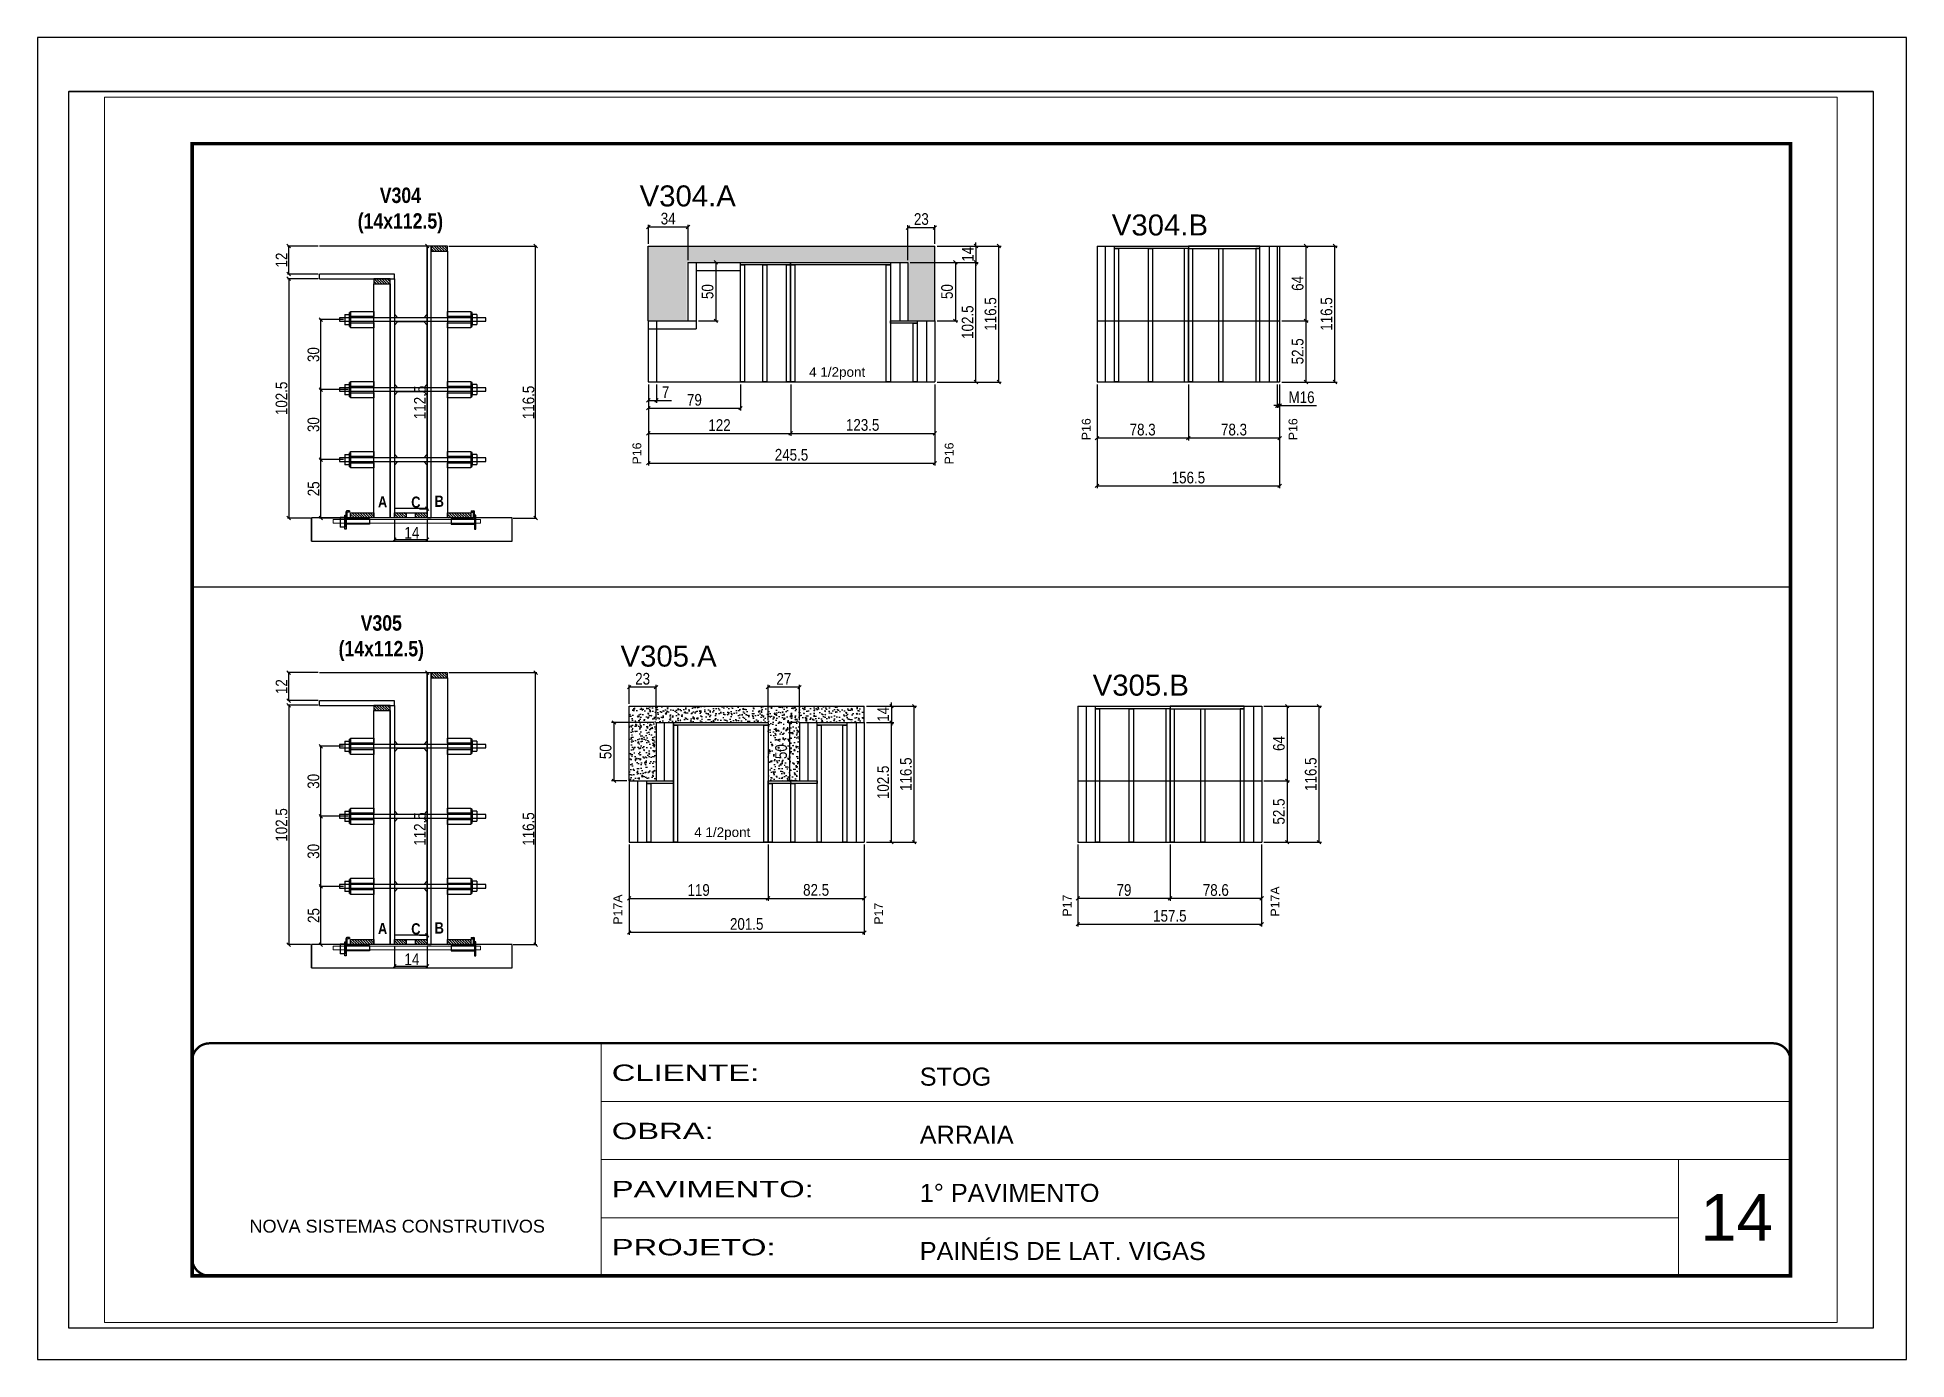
# Paper-space layout '01 (14)' of a CAD drawing. Extents: x -1 to 296, y 0 to 210.
# The model-space entities are those that its viewports show. They can reach past a viewport. Long polylines and large blocks are cut down to what shows.
import ezdxf

# ---------------------------------------------------------------- set-up
doc = ezdxf.new("R2010")
doc.units = 0
for name, pattern in [('CONTINUO', [0]), ('DASHED', [0.75, 0.5, -0.25]), ('HIDDEN', [0.375, 0.25, -0.125])]:
    doc.linetypes.add(name, pattern=pattern)
doc.layers.get('0').update_dxf_attribs({"linetype": 'CONTINUOUS'})
doc.layers.get('Defpoints').update_dxf_attribs({"linetype": 'CONTINUOUS'})
for name, color, linetype in [('1HACHURA MADEIRAS', 1, 'CONTINUOUS'), ('barrote', 251, 'CONTINUOUS'), ('COTA', 241, 'CONTINUOUS'), ('detalhes', 4, 'CONTINUOUS'), ('NOMENCLATURA', 7, 'CONTINUOUS'), ('Painéis', 200, 'CONTINUOUS'), ('PONTALETE', 7, 'CONTINUOUS'), ('presilha', 1, 'CONTINUOUS'), ('SARR_2.2x10', 60, 'CONTINUOUS'), ('SARR_2.2x7', 40, 'CONTINUOUS'), ('SARR_3.5x7', 81, 'CONTINUOUS'), ('Tubo de PVC', 51, 'CONTINUOUS')]:
    doc.layers.add(name, color=color, linetype=linetype)
for name, color, linetype, lineweight in [('CARIMBO', 255, 'CONTINUOUS', 9), ('CONCRETO', 251, 'CONTINUOUS', 25), ('Folhas', 255, 'CONTINUOUS', 9), ('SARRAFO DE PRESSAO', 251, 'DASHED', 9), ('SCO-___-LAJ', 2, 'CONTINUOUS', 0)]:
    doc.layers.add(name, color=color, linetype=linetype, lineweight=lineweight)
doc.styles.add('ARIAL', font='arial.ttf')
doc.styles.add('COTA TECNICA', font='techl___.ttf', dxfattribs={"height": 10})
doc.styles.add('COTA TECNICA 2X', font='techl___.ttf', dxfattribs={"height": 10})
doc.styles.add('TECNICA', font='techb___.ttf', dxfattribs={"height": 10})
doc.styles.add('Tecnologia', font='')
doc.styles.get('Tecnologia').set_extended_font_data('Forgotten Futurist')
doc.dimstyles.new('PAINEL', dxfattribs={"dimtxt": 10, "dimasz": 3, "dimexe": 3, "dimexo": 3, "dimgap": 3, "dimtad": 1, "dimdec": 1, "dimzin": 12, "dimdsep": 46, "dimtxsty": 'COTA TECNICA', "dimblk1": 'OBLIQUE', "dimblk2": 'OBLIQUE', "dimsah": 1, "dimcen": 0.9, "dimclrd": 4, "dimclre": 4, "dimclrt": 240, "dimadec": 1, "dimazin": 3, "dimtfac": 1, "dimtdec": 1, "dimtmove": 0, "dimatfit": 3, "dimfxl": 1, "dimtolj": 1, "dimtzin": 12, "dimarcsym": 0})
doc.dimstyles.new('SECAO', dxfattribs={"dimscale": 0.333333, "dimtxt": 5, "dimasz": 9, "dimexe": 3, "dimexo": 3, "dimgap": 3, "dimtad": 1, "dimdec": 1, "dimlfac": 0.5, "dimzin": 12, "dimdsep": 46, "dimtxsty": 'COTA TECNICA 2X', "dimblk1": 'OBLIQUE', "dimblk2": 'OBLIQUE', "dimsah": 1, "dimcen": 0.9, "dimclrd": 4, "dimclre": 4, "dimclrt": 240, "dimadec": 1, "dimazin": 3, "dimtfac": 1, "dimtdec": 1, "dimtmove": 0, "dimatfit": 3, "dimfxl": 1, "dimtolj": 1, "dimtzin": 12, "dimarcsym": 0})

psp = doc.layouts.new('01 (14)')

msp = doc.modelspace()

# ---------------------------------------------------------------- texts
at = {"layer": 'CARIMBO', "style": 'ARIAL'}
msp.add_text('14', height=40, dxfattribs=at).set_placement((7225.07, 9970.97))
at = {"layer": 'detalhes', "style": 'TECNICA'}
for s, p in [('A', (6091.54, 10599.17)), ('C', (6120.06, 10598.86)), ('B', (6140.1, 10599.65)), ('A', (6091.54, 10233.58)), ('C', (6120.06, 10233.27)), ('B', (6140.1, 10234.06))]:
    msp.add_text(s, height=9.6, dxfattribs=at).set_placement(p)
at = {"layer": 'NOMENCLATURA', "linetype": 'Continuous', "style": 'ARIAL'}
for s, p in [('V304.A', (6315.82, 10857.07)), ('V304.B', (6720.56, 10832.16)), ('V305.A', (6299.43, 10462.78)), ('V305.B', (6704.16, 10437.87))]:
    msp.add_text(s, height=18, dxfattribs=at).set_placement(p)
for s, p in [('P16', (6702.4, 10656.77)), ('P16', (6879.62, 10656.74)), ('P16', (6317.28, 10635.97)), ('P16', (6584.88, 10635.97)), ('P17A', (6864.23, 10248.6)), ('P17A', (6300.89, 10241.68)), ('P17', (6524.49, 10241.68)), ('P17', (6686.01, 10248.62))]:
    msp.add_text(s, height=7.567, rotation=90, dxfattribs=at).set_placement(p)
at = {"layer": 'NOMENCLATURA', "char_height": 13.2, "attachment_point": 2, "style": 'TECNICA'}
for s, insert in [('V304\\P(14x112.5)', (6110.76, 10873.22)), ('V305\\P(14x112.5)', (6094.37, 10506.77))]:
    msp.add_mtext_dynamic_manual_height_columns(s, width=13.2, gutter_width=1, heights=[0], dxfattribs=dict(at, insert=insert))
at = {"layer": 'PONTALETE', "linetype": 'Continuous', "style": 'ARIAL'}
for p in [(6461.13, 10711.06), (6362.64, 10316.77)]:
    msp.add_text('4 1/2pont', height=8.25, dxfattribs=at).set_placement(p)

# ---------------------------------------------------------------- blocks, each defined once
blk = doc.blocks.new('9999999999')
at = {"color": 30, "linetype": 'CONTINUO'}
for p, q in [((98564.6, 34230.2), (98564.6, 34429.4)), ((98564.6, 34379.6), (99584, 34379.6)), ((98564.6, 34329.8), (99488, 34329.8)), ((99584, 34329.8), (99488, 34329.8)), ((99488, 34329.8), (99488, 34230.2)), ((98564.6, 34280), (99488, 34280))]:
    blk.add_line(p, q, dxfattribs=at)
at = {"color": 30, "linetype": 'CONTINUO', "const_width": 2}
blk.add_lwpolyline([(99584, 34230.2), (99584, 34414.4, 0.414214), (99569, 34429.4), (98229, 34429.4, 0.414214), (98214, 34414.4), (98214, 34245.2, 0.414214), (98229, 34230.2), (99584, 34230.2)], format="xyb", dxfattribs=at)
at = {"layer": 'Folhas'}
blk.add_lwpolyline([(98139, 34190.2), (99624, 34190.2), (99624, 35240.2), (98139, 35240.2)], close=True, dxfattribs=at)
at = {"layer": 'Folhas', "color": 30, "const_width": 3}
blk.add_lwpolyline([(98214, 34230.2), (99584, 34230.2), (99584, 35200.2), (98214, 35200.2)], close=True, dxfattribs=at)
at = {"color": 7, "linetype": 'Continuous', "ltscale": 5, "style": 'ARIAL'}
for s, height, p in [('STOG', 15.48, (98837.7, 34393.1)), ('ARRAIA', 15.48, (98837.7, 34343.3)), ('1° PAVIMENTO', 15.483, (98837.7, 34293.5)), ('NOVA SISTEMAS CONSTRUTIVOS', 11.059, (98263.2, 34267.2)), ('PAINÉIS DE LAT. VIGAS', 15.483, (98837.7, 34243.7))]:
    blk.add_text(s, height=height, dxfattribs=at).set_placement(p)
at = {"layer": 'Folhas', "color": 7, "style": 'Tecnologia', "width": 1.5}
for s, p in [('CLIENTE:', (98573.7, 34397.2)), ('OBRA:', (98573.7, 34347.3)), ('PAVIMENTO:', (98573.7, 34297.5)), ('PROJETO:', (98573.7, 34247.7))]:
    blk.add_text(s, height=14, dxfattribs=at).set_placement(p)
blk = doc.blocks.new('_Oblique')
at = {"color": 0, "linetype": 'ByBlock', "lineweight": -2}
blk.add_line((-0.5, -0.5), (0.5, 0.5), dxfattribs=at)
blk = doc.blocks.new('*D309')
at = {"layer": 'COTA', "color": 4, "lineweight": -2, "transparency": 16777216}
for p, q in [((6105.7, 10589.1), (6105.7, 10570.5)), ((6133.7, 10589.1), (6133.7, 10570.5)), ((6133.7, 10571.5), (6105.7, 10571.5))]:
    blk.add_line(p, q, dxfattribs=at)
at = {"layer": 'Defpoints', "color": 0, "transparency": 16777216}
for p in [(6105.7, 10590.1), (6133.7, 10590.1), (6105.7, 10571.5)]:
    blk.add_point(p, dxfattribs=at)
at = {"layer": 'COTA', "color": 4, "lineweight": -2, "transparency": 16777216, "xscale": 3, "yscale": 3, "zscale": 3, "rotation": 180}
blk.add_blockref('_Oblique', (6105.7, 10571.5), dxfattribs=at)
at = {"layer": 'COTA', "color": 4, "lineweight": -2, "transparency": 16777216, "xscale": 3, "yscale": 3, "zscale": 3}
blk.add_blockref('_Oblique', (6133.7, 10571.5), dxfattribs=at)
at = {"layer": 'COTA', "color": 240, "transparency": 16777216, "insert": (6120.6, 10577.5), "char_height": 10, "attachment_point": 5, "style": 'COTA TECNICA 2X'}
blk.add_mtext('\\A1;14', dxfattribs=at)
blk = doc.blocks.new('PRESILHA METÁLICA 1')
at = {"layer": 'presilha'}
for p, q in [((0, 13), (6, 13)), ((0, 13), (0, 0)), ((6, 0), (0, 0)), ((6, 15.5), (7.5, 15.5)), ((6, -2.5), (6, 15.5)), ((6, 13), (6, 0)), ((7.5, 10.6), (7.5, 19.9)), ((7.5, 15.5), (7.5, -2.5)), ((37.5, 4.1), (7.5, 4.1)), ((12, 21), (8.6, 21)), ((9, 11.6), (9, 18.9)), ((12, 19.5), (9.6, 19.5)), ((37.5, 11), (9.6, 11)), ((12, 21), (12, 19.5)), ((37.5, 11), (37.5, 4.1)), ((7.5, -2.5), (6, -2.5))]:
    blk.add_line(p, q, dxfattribs=at)
for centre, radius, start, end in [((8.6, 19.9), 1.14, 90, 180), ((9.6, 18.9), 0.57, 90, 180), ((9.6, 11.6), 0.57, 180, 270)]:
    blk.add_arc(centre, radius, start, end, dxfattribs=at)
blk = doc.blocks.new('PRESILHA METÁLICA 2')
at = {"layer": 'presilha'}
for p, q in [((-30.8, 13.5), (-30.8, 6.6)), ((-30.8, 13.5), (-2.8, 13.5)), ((-30.8, 6.6), (-0.8, 6.6)), ((-5.2, 23.5), (-5.2, 22)), ((-5.2, 23.5), (-1.9, 23.5)), ((-5.2, 22), (-2.8, 22)), ((-2.2, 14.1), (-2.2, 21.4)), ((0.8, 18), (-0.8, 18)), ((-0.8, 18), (-0.8, 0)), ((-0.8, 0), (0.8, 0)), ((-0.8, 14.6), (-0.8, 22.4)), ((0.8, 0), (0.8, 18))]:
    blk.add_line(p, q, dxfattribs=at)
for centre, radius, start, end in [((-2.8, 21.4), 0.57, 0, 90), ((-2.8, 14.1), 0.57, 270, 0), ((-1.9, 22.4), 1.14, 0, 90)]:
    blk.add_arc(centre, radius, start, end, dxfattribs=at)
blk = doc.blocks.new('*D310')
at = {"layer": 'COTA', "color": 4, "lineweight": -2, "transparency": 16777216}
for p, q in [((6040.4, 10795.1), (6014, 10795.1)), ((6015, 10795.1), (6015, 10590.1)), ((6033.6, 10590.1), (6014, 10590.1))]:
    blk.add_line(p, q, dxfattribs=at)
at = {"layer": 'Defpoints', "color": 0, "transparency": 16777216}
for p in [(6041.4, 10795.1), (6015, 10590.1), (6034.6, 10590.1)]:
    blk.add_point(p, dxfattribs=at)
at = {"layer": 'COTA', "color": 4, "lineweight": -2, "transparency": 16777216, "xscale": 3, "yscale": 3, "zscale": 3}
for p, rotation in [((6015, 10795.1), 90), ((6015, 10590.1), 270)]:
    blk.add_blockref('_Oblique', p, dxfattribs=dict(at, rotation=rotation))
at = {"layer": 'COTA', "color": 240, "transparency": 16777216, "insert": (6008.9, 10692.6), "char_height": 10, "attachment_point": 5, "rotation": 90, "style": 'COTA TECNICA 2X'}
blk.add_mtext('\\A1;102.5', dxfattribs=at)
blk = doc.blocks.new('*D311')
at = {"layer": 'COTA', "color": 4, "lineweight": -2, "transparency": 16777216}
for p, q in [((6133.7, 10598.1), (6133.7, 10823.1)), ((6127.2, 10598.1), (6134.7, 10598.1))]:
    blk.add_line(p, q, dxfattribs=at)
at = {"layer": 'Defpoints', "color": 0, "transparency": 16777216}
for p in [(6133.7, 10823.1), (6133.7, 10823.1), (6126.2, 10598.1)]:
    blk.add_point(p, dxfattribs=at)
at = {"layer": 'COTA', "color": 4, "lineweight": -2, "transparency": 16777216, "xscale": 3, "yscale": 3, "zscale": 3}
for p, rotation in [((6133.7, 10823.1), 90), ((6133.7, 10598.1), 270)]:
    blk.add_blockref('_Oblique', p, dxfattribs=dict(at, rotation=rotation))
at = {"layer": 'COTA', "color": 240, "transparency": 16777216, "insert": (6127.5, 10689.1), "char_height": 10, "attachment_point": 5, "rotation": 90, "style": 'COTA TECNICA 2X'}
blk.add_mtext('\\A1;112.5', dxfattribs=at)
blk = doc.blocks.new('*D312')
at = {"layer": 'COTA', "color": 4, "lineweight": -2, "transparency": 16777216}
for p, q in [((6040.4, 10823.1), (6014, 10823.1)), ((6015, 10799.1), (6015, 10823.1)), ((6040.4, 10799.1), (6014, 10799.1))]:
    blk.add_line(p, q, dxfattribs=at)
at = {"layer": 'Defpoints', "color": 0, "transparency": 16777216}
for p in [(6015, 10823.1), (6041.4, 10823.1), (6041.4, 10799.1)]:
    blk.add_point(p, dxfattribs=at)
at = {"layer": 'COTA', "color": 4, "lineweight": -2, "transparency": 16777216, "xscale": 3, "yscale": 3, "zscale": 3}
for p, rotation in [((6015, 10823.1), 90), ((6015, 10799.1), 270)]:
    blk.add_blockref('_Oblique', p, dxfattribs=dict(at, rotation=rotation))
at = {"layer": 'COTA', "color": 240, "transparency": 16777216, "insert": (6008.9, 10811.1), "char_height": 10, "attachment_point": 5, "rotation": 90, "style": 'COTA TECNICA 2X'}
blk.add_mtext('\\A1;12', dxfattribs=at)
blk = doc.blocks.new('*D313')
at = {"layer": 'COTA', "color": 4, "lineweight": -2, "transparency": 16777216}
for p, q in [((6152.3, 10823.1), (6227.7, 10823.1)), ((6226.7, 10590.1), (6226.7, 10823.1)), ((6207.5, 10590.1), (6227.7, 10590.1))]:
    blk.add_line(p, q, dxfattribs=at)
at = {"layer": 'Defpoints', "color": 0, "transparency": 16777216}
for p in [(6151.3, 10823.1), (6226.7, 10823.1), (6206.5, 10590.1)]:
    blk.add_point(p, dxfattribs=at)
at = {"layer": 'COTA', "color": 4, "lineweight": -2, "transparency": 16777216, "xscale": 3, "yscale": 3, "zscale": 3}
for p, rotation in [((6226.7, 10823.1), 90), ((6226.7, 10590.1), 270)]:
    blk.add_blockref('_Oblique', p, dxfattribs=dict(at, rotation=rotation))
at = {"layer": 'COTA', "color": 240, "transparency": 16777216, "insert": (6220.6, 10689.1), "char_height": 10, "attachment_point": 5, "rotation": 90, "style": 'COTA TECNICA 2X'}
blk.add_mtext('\\A1;116.5', dxfattribs=at)
blk = doc.blocks.new('*D314')
at = {"layer": 'COTA', "color": 4, "lineweight": -2, "transparency": 16777216}
for p, q in [((6062.1, 10640.1), (6041.5, 10640.1)), ((6042.5, 10590.1), (6042.5, 10640.1)), ((6067.1, 10590.1), (6041.5, 10590.1))]:
    blk.add_line(p, q, dxfattribs=at)
at = {"layer": 'Defpoints', "color": 0, "transparency": 16777216}
for p in [(6042.5, 10640.1), (6063.1, 10640.1, 0), (6068.1, 10590.1)]:
    blk.add_point(p, dxfattribs=at)
at = {"layer": 'COTA', "color": 4, "lineweight": -2, "transparency": 16777216, "xscale": 3, "yscale": 3, "zscale": 3}
for p, rotation in [((6042.5, 10640.1), 90), ((6042.5, 10590.1), 270)]:
    blk.add_blockref('_Oblique', p, dxfattribs=dict(at, rotation=rotation))
at = {"layer": 'COTA', "color": 240, "transparency": 16777216, "insert": (6036.4, 10615.1), "char_height": 10, "attachment_point": 5, "rotation": 90, "style": 'COTA TECNICA 2X'}
blk.add_mtext('\\A1;25', dxfattribs=at)
blk = doc.blocks.new('*D315')
at = {"layer": 'COTA', "color": 4, "linetype": 'Continuous', "lineweight": -2, "transparency": 16777216}
for p, q in [((6323.3, 10825.1), (6323.3, 10841.4)), ((6357.3, 10839.4), (6323.3, 10839.4)), ((6357.3, 10811.1), (6357.3, 10841.4))]:
    blk.add_line(p, q, dxfattribs=at)
at = {"layer": 'Defpoints', "color": 0, "linetype": 'Continuous', "transparency": 16777216}
for p in [(6323.3, 10839.4), (6323.3, 10823.1), (6357.3, 10809.1)]:
    blk.add_point(p, dxfattribs=at)
at = {"layer": 'COTA', "color": 4, "linetype": 'Continuous', "lineweight": -2, "transparency": 16777216, "xscale": 3, "yscale": 3, "zscale": 3, "rotation": 180}
blk.add_blockref('_Oblique', (6323.3, 10839.4), dxfattribs=at)
at = {"layer": 'COTA', "color": 4, "linetype": 'Continuous', "lineweight": -2, "transparency": 16777216, "xscale": 3, "yscale": 3, "zscale": 3}
blk.add_blockref('_Oblique', (6357.3, 10839.4), dxfattribs=at)
at = {"layer": 'COTA', "color": 240, "linetype": 'Continuous', "transparency": 16777216, "insert": (6340.3, 10846.6), "char_height": 10, "attachment_point": 5, "style": 'COTA TECNICA'}
blk.add_mtext('\\A1;34', dxfattribs=at)
blk = doc.blocks.new('*D316')
at = {"layer": 'COTA', "color": 4, "linetype": 'Continuous', "lineweight": -2, "transparency": 16777216}
for p, q in [((6366.3, 10809.1), (6383.2, 10809.1)), ((6381.2, 10809.1), (6381.2, 10759.1)), ((6366.3, 10759.1), (6383.2, 10759.1))]:
    blk.add_line(p, q, dxfattribs=at)
at = {"layer": 'Defpoints', "color": 0, "linetype": 'Continuous', "transparency": 16777216}
for p in [(6364.3, 10809.1), (6364.3, 10759.1), (6381.2, 10759.1)]:
    blk.add_point(p, dxfattribs=at)
at = {"layer": 'COTA', "color": 4, "linetype": 'Continuous', "lineweight": -2, "transparency": 16777216, "xscale": 3, "yscale": 3, "zscale": 3}
for p, rotation in [((6381.2, 10809.1), 90), ((6381.2, 10759.1), 270)]:
    blk.add_blockref('_Oblique', p, dxfattribs=dict(at, rotation=rotation))
at = {"layer": 'COTA', "color": 240, "linetype": 'Continuous', "transparency": 16777216, "insert": (6374.1, 10784.1), "char_height": 10, "attachment_point": 5, "rotation": 90, "style": 'COTA TECNICA'}
blk.add_mtext('\\A1;50', dxfattribs=at)
blk = doc.blocks.new('*D317')
at = {"layer": 'COTA', "color": 4, "linetype": 'Continuous', "lineweight": -2, "transparency": 16777216}
for p, q in [((6323.3, 10704.6), (6323.3, 10635.1)), ((6568.8, 10704.6), (6568.8, 10635.1)), ((6323.3, 10637.1), (6568.8, 10637.1))]:
    blk.add_line(p, q, dxfattribs=at)
at = {"layer": 'Defpoints', "color": 0, "linetype": 'Continuous', "transparency": 16777216}
for p in [(6323.3, 10706.6), (6568.8, 10706.6), (6568.8, 10637.1)]:
    blk.add_point(p, dxfattribs=at)
at = {"layer": 'COTA', "color": 4, "linetype": 'Continuous', "lineweight": -2, "transparency": 16777216, "xscale": 3, "yscale": 3, "zscale": 3, "rotation": 180}
blk.add_blockref('_Oblique', (6323.3, 10637.1), dxfattribs=at)
at = {"layer": 'COTA', "color": 4, "linetype": 'Continuous', "lineweight": -2, "transparency": 16777216, "xscale": 3, "yscale": 3, "zscale": 3}
blk.add_blockref('_Oblique', (6568.8, 10637.1), dxfattribs=at)
at = {"layer": 'COTA', "color": 240, "linetype": 'Continuous', "transparency": 16777216, "insert": (6446, 10644.2), "char_height": 10, "attachment_point": 5, "style": 'COTA TECNICA'}
blk.add_mtext('\\A1;245.5', dxfattribs=at)
blk = doc.blocks.new('*D318')
at = {"layer": 'COTA', "color": 4, "linetype": 'Continuous', "lineweight": -2, "transparency": 16777216}
for p, q in [((6547.8, 10809.1), (6606.1, 10809.1)), ((6604.1, 10706.6), (6604.1, 10809.1)), ((6570.8, 10706.6), (6606.1, 10706.6))]:
    blk.add_line(p, q, dxfattribs=at)
at = {"layer": 'Defpoints', "color": 0, "linetype": 'Continuous', "transparency": 16777216}
for p in [(6545.8, 10809.1), (6604.1, 10809.1), (6568.8, 10706.6)]:
    blk.add_point(p, dxfattribs=at)
at = {"layer": 'COTA', "color": 4, "linetype": 'Continuous', "lineweight": -2, "transparency": 16777216, "xscale": 3, "yscale": 3, "zscale": 3}
for p, rotation in [((6604.1, 10809.1), 90), ((6604.1, 10706.6), 270)]:
    blk.add_blockref('_Oblique', p, dxfattribs=dict(at, rotation=rotation))
at = {"layer": 'COTA', "color": 240, "linetype": 'Continuous', "transparency": 16777216, "insert": (6597, 10757.9), "char_height": 10, "attachment_point": 5, "rotation": 90, "style": 'COTA TECNICA'}
blk.add_mtext('\\A1;102.5', dxfattribs=at)
blk = doc.blocks.new('*D319')
at = {"layer": 'COTA', "color": 4, "linetype": 'Continuous', "lineweight": -2, "transparency": 16777216}
for p, q in [((6570.8, 10823.1), (6606.1, 10823.1)), ((6604.1, 10823.1), (6604.1, 10826.1)), ((6604.1, 10823.1), (6604.1, 10809.1)), ((6547.8, 10809.1), (6606.1, 10809.1)), ((6604.1, 10809.1), (6604.1, 10806.1))]:
    blk.add_line(p, q, dxfattribs=at)
at = {"layer": 'Defpoints', "color": 0, "linetype": 'Continuous', "transparency": 16777216}
for p in [(6568.8, 10823.1), (6545.8, 10809.1), (6604.1, 10809.1)]:
    blk.add_point(p, dxfattribs=at)
at = {"layer": 'COTA', "color": 4, "linetype": 'Continuous', "lineweight": -2, "transparency": 16777216, "xscale": 3, "yscale": 3, "zscale": 3}
for p, rotation in [((6604.1, 10823.1), 270), ((6604.1, 10809.1), 90)]:
    blk.add_blockref('_Oblique', p, dxfattribs=dict(at, rotation=rotation))
at = {"layer": 'COTA', "color": 240, "linetype": 'Continuous', "transparency": 16777216, "insert": (6597.1, 10816.1), "char_height": 10, "attachment_point": 5, "rotation": 90, "style": 'COTA TECNICA'}
blk.add_mtext('\\A1;14', dxfattribs=at)
blk = doc.blocks.new('*D320')
at = {"layer": 'COTA', "color": 4, "linetype": 'Continuous', "lineweight": -2, "transparency": 16777216}
for p, q in [((6570.8, 10823.1), (6625.7, 10823.1)), ((6623.7, 10706.6), (6623.7, 10823.1)), ((6570.8, 10706.6), (6625.7, 10706.6))]:
    blk.add_line(p, q, dxfattribs=at)
at = {"layer": 'Defpoints', "color": 0, "linetype": 'Continuous', "transparency": 16777216}
for p in [(6568.8, 10823.1), (6623.7, 10823.1), (6568.8, 10706.6)]:
    blk.add_point(p, dxfattribs=at)
at = {"layer": 'COTA', "color": 4, "linetype": 'Continuous', "lineweight": -2, "transparency": 16777216, "xscale": 3, "yscale": 3, "zscale": 3}
for p, rotation in [((6623.7, 10823.1), 90), ((6623.7, 10706.6), 270)]:
    blk.add_blockref('_Oblique', p, dxfattribs=dict(at, rotation=rotation))
at = {"layer": 'COTA', "color": 240, "linetype": 'Continuous', "transparency": 16777216, "insert": (6616.6, 10764.9), "char_height": 10, "attachment_point": 5, "rotation": 90, "style": 'COTA TECNICA'}
blk.add_mtext('\\A1;116.5', dxfattribs=at)
blk = doc.blocks.new('*D321')
at = {"layer": 'COTA', "color": 4, "linetype": 'Continuous', "lineweight": -2, "transparency": 16777216}
for p, q in [((6862.4, 10704.6), (6862.4, 10684.4)), ((6864.4, 10704.6), (6864.4, 10684.4)), ((6862.4, 10686.4), (6859.4, 10686.4)), ((6862.4, 10686.4), (6864.4, 10686.4)), ((6864.4, 10686.4), (6896, 10686.4))]:
    blk.add_line(p, q, dxfattribs=at)
at = {"layer": 'Defpoints', "color": 0, "linetype": 'Continuous', "transparency": 16777216}
for p in [(6862.4, 10706.6), (6864.4, 10706.6), (6864.4, 10686.4)]:
    blk.add_point(p, dxfattribs=at)
at = {"layer": 'COTA', "color": 4, "linetype": 'Continuous', "lineweight": -2, "transparency": 16777216, "xscale": 3, "yscale": 3, "zscale": 3}
blk.add_blockref('_Oblique', (6862.4, 10686.4), dxfattribs=at)
at = {"layer": 'COTA', "color": 4, "linetype": 'Continuous', "lineweight": -2, "transparency": 16777216, "xscale": 3, "yscale": 3, "zscale": 3, "rotation": 180}
blk.add_blockref('_Oblique', (6864.4, 10686.4), dxfattribs=at)
at = {"layer": 'COTA', "color": 240, "linetype": 'Continuous', "transparency": 16777216, "insert": (6883.2, 10693.5), "char_height": 10, "attachment_point": 5, "style": 'COTA TECNICA'}
blk.add_mtext('\\A1;M16', dxfattribs=at)
blk = doc.blocks.new('*D322')
at = {"layer": 'COTA', "color": 4, "linetype": 'Continuous', "lineweight": -2, "transparency": 16777216}
for p, q in [((6866.4, 10823.1), (6913.8, 10823.1)), ((6911.8, 10706.6), (6911.8, 10823.1)), ((6866.4, 10706.6), (6913.8, 10706.6))]:
    blk.add_line(p, q, dxfattribs=at)
at = {"layer": 'Defpoints', "color": 0, "linetype": 'Continuous', "transparency": 16777216}
for p in [(6864.4, 10823.1), (6911.8, 10823.1), (6864.4, 10706.6)]:
    blk.add_point(p, dxfattribs=at)
at = {"layer": 'COTA', "color": 4, "linetype": 'Continuous', "lineweight": -2, "transparency": 16777216, "xscale": 3, "yscale": 3, "zscale": 3}
for p, rotation in [((6911.8, 10823.1), 90), ((6911.8, 10706.6), 270)]:
    blk.add_blockref('_Oblique', p, dxfattribs=dict(at, rotation=rotation))
at = {"layer": 'COTA', "color": 240, "linetype": 'Continuous', "transparency": 16777216, "insert": (6904.6, 10764.9), "char_height": 10, "attachment_point": 5, "rotation": 90, "style": 'COTA TECNICA'}
blk.add_mtext('\\A1;116.5', dxfattribs=at)
blk = doc.blocks.new('*D323')
at = {"layer": 'COTA', "color": 4, "linetype": 'Continuous', "lineweight": -2, "transparency": 16777216}
for p, q in [((6786.2, 10704.6), (6786.2, 10656.5)), ((6864.4, 10704.6), (6864.4, 10656.5)), ((6864.4, 10658.5), (6786.2, 10658.5))]:
    blk.add_line(p, q, dxfattribs=at)
at = {"layer": 'Defpoints', "color": 0, "linetype": 'Continuous', "transparency": 16777216}
for p in [(6786.2, 10706.6), (6864.4, 10706.6), (6786.2, 10658.5)]:
    blk.add_point(p, dxfattribs=at)
at = {"layer": 'COTA', "color": 4, "linetype": 'Continuous', "lineweight": -2, "transparency": 16777216, "xscale": 3, "yscale": 3, "zscale": 3, "rotation": 180}
blk.add_blockref('_Oblique', (6786.2, 10658.5), dxfattribs=at)
at = {"layer": 'COTA', "color": 4, "linetype": 'Continuous', "lineweight": -2, "transparency": 16777216, "xscale": 3, "yscale": 3, "zscale": 3}
blk.add_blockref('_Oblique', (6864.4, 10658.5), dxfattribs=at)
at = {"layer": 'COTA', "color": 240, "linetype": 'Continuous', "transparency": 16777216, "insert": (6825.3, 10665.8), "char_height": 10, "attachment_point": 5, "style": 'COTA TECNICA'}
blk.add_mtext('\\A1;78.3', dxfattribs=at)
blk = doc.blocks.new('*D324')
at = {"layer": 'COTA', "color": 4, "linetype": 'Continuous', "lineweight": -2, "transparency": 16777216}
for p, q in [((6707.9, 10704.6), (6707.9, 10656.5)), ((6786.2, 10704.6), (6786.2, 10656.5)), ((6786.2, 10658.5), (6707.9, 10658.5))]:
    blk.add_line(p, q, dxfattribs=at)
at = {"layer": 'Defpoints', "color": 0, "linetype": 'Continuous', "transparency": 16777216}
for p in [(6707.9, 10706.6), (6786.2, 10706.6), (6707.9, 10658.5)]:
    blk.add_point(p, dxfattribs=at)
at = {"layer": 'COTA', "color": 4, "linetype": 'Continuous', "lineweight": -2, "transparency": 16777216, "xscale": 3, "yscale": 3, "zscale": 3, "rotation": 180}
blk.add_blockref('_Oblique', (6707.9, 10658.5), dxfattribs=at)
at = {"layer": 'COTA', "color": 4, "linetype": 'Continuous', "lineweight": -2, "transparency": 16777216, "xscale": 3, "yscale": 3, "zscale": 3}
blk.add_blockref('_Oblique', (6786.2, 10658.5), dxfattribs=at)
at = {"layer": 'COTA', "color": 240, "linetype": 'Continuous', "transparency": 16777216, "insert": (6747, 10665.8), "char_height": 10, "attachment_point": 5, "style": 'COTA TECNICA'}
blk.add_mtext('\\A1;78.3', dxfattribs=at)
blk = doc.blocks.new('*D325')
at = {"layer": 'COTA', "color": 4, "lineweight": -2, "transparency": 16777216}
for p, q in [((6066.1, 10700.1), (6041.5, 10700.1)), ((6042.5, 10640.1), (6042.5, 10700.1)), ((6062.1, 10640.1), (6041.5, 10640.1))]:
    blk.add_line(p, q, dxfattribs=at)
at = {"layer": 'Defpoints', "color": 0, "transparency": 16777216}
for p in [(6042.5, 10700.1), (6067.1, 10700.1, 0), (6063.1, 10640.1, 0)]:
    blk.add_point(p, dxfattribs=at)
at = {"layer": 'COTA', "color": 4, "lineweight": -2, "transparency": 16777216, "xscale": 3, "yscale": 3, "zscale": 3}
for p, rotation in [((6042.5, 10700.1), 90), ((6042.5, 10640.1), 270)]:
    blk.add_blockref('_Oblique', p, dxfattribs=dict(at, rotation=rotation))
at = {"layer": 'COTA', "color": 240, "transparency": 16777216, "insert": (6036.3, 10670.1), "char_height": 10, "attachment_point": 5, "rotation": 90, "style": 'COTA TECNICA 2X'}
blk.add_mtext('\\A1;30', dxfattribs=at)
blk = doc.blocks.new('*D326')
at = {"layer": 'COTA', "color": 4, "lineweight": -2, "transparency": 16777216}
for p, q in [((6062.1, 10760.1), (6041.5, 10760.1)), ((6042.5, 10700.1), (6042.5, 10760.1)), ((6066.1, 10700.1), (6041.5, 10700.1))]:
    blk.add_line(p, q, dxfattribs=at)
at = {"layer": 'Defpoints', "color": 0, "transparency": 16777216}
for p in [(6042.5, 10760.1), (6063.1, 10760.1, 0), (6067.1, 10700.1, 0)]:
    blk.add_point(p, dxfattribs=at)
at = {"layer": 'COTA', "color": 4, "lineweight": -2, "transparency": 16777216, "xscale": 3, "yscale": 3, "zscale": 3}
for p, rotation in [((6042.5, 10760.1), 90), ((6042.5, 10700.1), 270)]:
    blk.add_blockref('_Oblique', p, dxfattribs=dict(at, rotation=rotation))
at = {"layer": 'COTA', "color": 240, "transparency": 16777216, "insert": (6036.3, 10730.1), "char_height": 10, "attachment_point": 5, "rotation": 90, "style": 'COTA TECNICA 2X'}
blk.add_mtext('\\A1;30', dxfattribs=at)
blk = doc.blocks.new('*D327')
at = {"layer": 'COTA', "color": 4, "linetype": 'Continuous', "lineweight": -2, "transparency": 16777216}
for p, q in [((6323.3, 10704.6), (6323.3, 10688.9)), ((6330.3, 10704.6), (6330.3, 10688.9)), ((6323.3, 10690.9), (6330.3, 10690.9)), ((6330.3, 10690.9), (6343, 10690.9))]:
    blk.add_line(p, q, dxfattribs=at)
at = {"layer": 'Defpoints', "color": 0, "linetype": 'Continuous', "transparency": 16777216}
for p in [(6323.3, 10706.6), (6330.3, 10706.6), (6330.3, 10690.9)]:
    blk.add_point(p, dxfattribs=at)
at = {"layer": 'COTA', "color": 4, "linetype": 'Continuous', "lineweight": -2, "transparency": 16777216, "xscale": 3, "yscale": 3, "zscale": 3, "rotation": 180}
blk.add_blockref('_Oblique', (6323.3, 10690.9), dxfattribs=at)
at = {"layer": 'COTA', "color": 4, "linetype": 'Continuous', "lineweight": -2, "transparency": 16777216, "xscale": 3, "yscale": 3, "zscale": 3}
blk.add_blockref('_Oblique', (6330.3, 10690.9), dxfattribs=at)
at = {"layer": 'COTA', "color": 240, "linetype": 'Continuous', "transparency": 16777216, "insert": (6338.1, 10698), "char_height": 10, "attachment_point": 5, "style": 'COTA TECNICA'}
blk.add_mtext('\\A1;7', dxfattribs=at)
blk = doc.blocks.new('*D328')
at = {"layer": 'COTA', "color": 4, "linetype": 'Continuous', "lineweight": -2, "transparency": 16777216}
for p, q in [((6323.3, 10704.6), (6323.3, 10660.6)), ((6445.3, 10704.6), (6445.3, 10660.6)), ((6323.3, 10662.6), (6445.3, 10662.6))]:
    blk.add_line(p, q, dxfattribs=at)
at = {"layer": 'Defpoints', "color": 0, "linetype": 'Continuous', "transparency": 16777216}
for p in [(6323.3, 10706.6), (6445.3, 10706.6), (6445.3, 10662.6)]:
    blk.add_point(p, dxfattribs=at)
at = {"layer": 'COTA', "color": 4, "linetype": 'Continuous', "lineweight": -2, "transparency": 16777216, "xscale": 3, "yscale": 3, "zscale": 3, "rotation": 180}
blk.add_blockref('_Oblique', (6323.3, 10662.6), dxfattribs=at)
at = {"layer": 'COTA', "color": 4, "linetype": 'Continuous', "lineweight": -2, "transparency": 16777216, "xscale": 3, "yscale": 3, "zscale": 3}
blk.add_blockref('_Oblique', (6445.3, 10662.6), dxfattribs=at)
at = {"layer": 'COTA', "color": 240, "linetype": 'Continuous', "transparency": 16777216, "insert": (6384.3, 10669.7), "char_height": 10, "attachment_point": 5, "style": 'COTA TECNICA'}
blk.add_mtext('\\A1;122', dxfattribs=at)
blk = doc.blocks.new('*D329')
at = {"layer": 'COTA', "color": 4, "linetype": 'Continuous', "lineweight": -2, "transparency": 16777216}
for p, q in [((6445.3, 10704.6), (6445.3, 10660.6)), ((6568.8, 10704.6), (6568.8, 10660.6)), ((6445.3, 10662.6), (6568.8, 10662.6))]:
    blk.add_line(p, q, dxfattribs=at)
at = {"layer": 'Defpoints', "color": 0, "linetype": 'Continuous', "transparency": 16777216}
for p in [(6445.3, 10706.6), (6568.8, 10706.6), (6568.8, 10662.6)]:
    blk.add_point(p, dxfattribs=at)
at = {"layer": 'COTA', "color": 4, "linetype": 'Continuous', "lineweight": -2, "transparency": 16777216, "xscale": 3, "yscale": 3, "zscale": 3, "rotation": 180}
blk.add_blockref('_Oblique', (6445.3, 10662.6), dxfattribs=at)
at = {"layer": 'COTA', "color": 4, "linetype": 'Continuous', "lineweight": -2, "transparency": 16777216, "xscale": 3, "yscale": 3, "zscale": 3}
blk.add_blockref('_Oblique', (6568.8, 10662.6), dxfattribs=at)
at = {"layer": 'COTA', "color": 240, "linetype": 'Continuous', "transparency": 16777216, "insert": (6507, 10669.8), "char_height": 10, "attachment_point": 5, "style": 'COTA TECNICA'}
blk.add_mtext('\\A1;123.5', dxfattribs=at)
blk = doc.blocks.new('*D330')
at = {"layer": 'COTA', "color": 4, "linetype": 'Continuous', "lineweight": -2, "transparency": 16777216}
for p, q in [((6545.8, 10811.1), (6545.8, 10840.9)), ((6545.8, 10838.9), (6568.8, 10838.9)), ((6568.8, 10825.1), (6568.8, 10840.9))]:
    blk.add_line(p, q, dxfattribs=at)
at = {"layer": 'Defpoints', "color": 0, "linetype": 'Continuous', "transparency": 16777216}
for p in [(6568.8, 10838.9), (6568.8, 10823.1), (6545.8, 10809.1)]:
    blk.add_point(p, dxfattribs=at)
at = {"layer": 'COTA', "color": 4, "linetype": 'Continuous', "lineweight": -2, "transparency": 16777216, "xscale": 3, "yscale": 3, "zscale": 3, "rotation": 180}
blk.add_blockref('_Oblique', (6545.8, 10838.9), dxfattribs=at)
at = {"layer": 'COTA', "color": 4, "linetype": 'Continuous', "lineweight": -2, "transparency": 16777216, "xscale": 3, "yscale": 3, "zscale": 3}
blk.add_blockref('_Oblique', (6568.8, 10838.9), dxfattribs=at)
at = {"layer": 'COTA', "color": 240, "linetype": 'Continuous', "transparency": 16777216, "insert": (6557.3, 10846.2), "char_height": 10, "attachment_point": 5, "style": 'COTA TECNICA'}
blk.add_mtext('\\A1;23', dxfattribs=at)
blk = doc.blocks.new('*D331')
at = {"layer": 'COTA', "color": 4, "linetype": 'Continuous', "lineweight": -2, "transparency": 16777216}
for p, q in [((6547.8, 10809.1), (6588.5, 10809.1)), ((6586.5, 10809.1), (6586.5, 10759.1)), ((6570.8, 10759.1), (6588.5, 10759.1))]:
    blk.add_line(p, q, dxfattribs=at)
at = {"layer": 'Defpoints', "color": 0, "linetype": 'Continuous', "transparency": 16777216}
for p in [(6545.8, 10809.1), (6568.8, 10759.1), (6586.5, 10759.1)]:
    blk.add_point(p, dxfattribs=at)
at = {"layer": 'COTA', "color": 4, "linetype": 'Continuous', "lineweight": -2, "transparency": 16777216, "xscale": 3, "yscale": 3, "zscale": 3}
for p, rotation in [((6586.5, 10809.1), 90), ((6586.5, 10759.1), 270)]:
    blk.add_blockref('_Oblique', p, dxfattribs=dict(at, rotation=rotation))
at = {"layer": 'COTA', "color": 240, "linetype": 'Continuous', "transparency": 16777216, "insert": (6579.4, 10784.1), "char_height": 10, "attachment_point": 5, "rotation": 90, "style": 'COTA TECNICA'}
blk.add_mtext('\\A1;50', dxfattribs=at)
blk = doc.blocks.new('*D332')
at = {"layer": 'COTA', "color": 4, "linetype": 'Continuous', "lineweight": -2, "transparency": 16777216}
for p, q in [((6323.3, 10704.6), (6323.3, 10682.2)), ((6402.3, 10704.6), (6402.3, 10682.2)), ((6323.3, 10684.2), (6402.3, 10684.2))]:
    blk.add_line(p, q, dxfattribs=at)
at = {"layer": 'Defpoints', "color": 0, "linetype": 'Continuous', "transparency": 16777216}
for p in [(6323.3, 10706.6), (6402.3, 10706.6), (6402.3, 10684.2)]:
    blk.add_point(p, dxfattribs=at)
at = {"layer": 'COTA', "color": 4, "linetype": 'Continuous', "lineweight": -2, "transparency": 16777216, "xscale": 3, "yscale": 3, "zscale": 3, "rotation": 180}
blk.add_blockref('_Oblique', (6323.3, 10684.2), dxfattribs=at)
at = {"layer": 'COTA', "color": 4, "linetype": 'Continuous', "lineweight": -2, "transparency": 16777216, "xscale": 3, "yscale": 3, "zscale": 3}
blk.add_blockref('_Oblique', (6402.3, 10684.2), dxfattribs=at)
at = {"layer": 'COTA', "color": 240, "linetype": 'Continuous', "transparency": 16777216, "insert": (6362.8, 10691.3), "char_height": 10, "attachment_point": 5, "style": 'COTA TECNICA'}
blk.add_mtext('\\A1;79', dxfattribs=at)
blk = doc.blocks.new('*D333')
at = {"layer": 'COTA', "color": 4, "linetype": 'Continuous', "lineweight": -2, "transparency": 16777216}
for p, q in [((6707.9, 10704.6), (6707.9, 10615.6)), ((6864.4, 10704.6), (6864.4, 10615.6)), ((6707.9, 10617.6), (6864.4, 10617.6))]:
    blk.add_line(p, q, dxfattribs=at)
at = {"layer": 'Defpoints', "color": 0, "linetype": 'Continuous', "transparency": 16777216}
for p in [(6707.9, 10706.6), (6864.4, 10706.6), (6864.4, 10617.6)]:
    blk.add_point(p, dxfattribs=at)
at = {"layer": 'COTA', "color": 4, "linetype": 'Continuous', "lineweight": -2, "transparency": 16777216, "xscale": 3, "yscale": 3, "zscale": 3, "rotation": 180}
blk.add_blockref('_Oblique', (6707.9, 10617.6), dxfattribs=at)
at = {"layer": 'COTA', "color": 4, "linetype": 'Continuous', "lineweight": -2, "transparency": 16777216, "xscale": 3, "yscale": 3, "zscale": 3}
blk.add_blockref('_Oblique', (6864.4, 10617.6), dxfattribs=at)
at = {"layer": 'COTA', "color": 240, "linetype": 'Continuous', "transparency": 16777216, "insert": (6786.2, 10624.7), "char_height": 10, "attachment_point": 5, "style": 'COTA TECNICA'}
blk.add_mtext('\\A1;156.5', dxfattribs=at)
blk = doc.blocks.new('*D334')
at = {"layer": 'COTA', "color": 4, "linetype": 'Continuous', "lineweight": -2, "transparency": 16777216}
for p, q in [((6306.9, 10430.9), (6306.9, 10447.1)), ((6329.9, 10416.9), (6329.9, 10447.1)), ((6329.9, 10445.1), (6306.9, 10445.1))]:
    blk.add_line(p, q, dxfattribs=at)
at = {"layer": 'Defpoints', "color": 0, "linetype": 'Continuous', "transparency": 16777216}
for p in [(6306.9, 10445.1), (6306.9, 10428.9), (6329.9, 10414.9)]:
    blk.add_point(p, dxfattribs=at)
at = {"layer": 'COTA', "color": 4, "linetype": 'Continuous', "lineweight": -2, "transparency": 16777216, "xscale": 3, "yscale": 3, "zscale": 3, "rotation": 180}
blk.add_blockref('_Oblique', (6306.9, 10445.1), dxfattribs=at)
at = {"layer": 'COTA', "color": 4, "linetype": 'Continuous', "lineweight": -2, "transparency": 16777216, "xscale": 3, "yscale": 3, "zscale": 3}
blk.add_blockref('_Oblique', (6329.9, 10445.1), dxfattribs=at)
at = {"layer": 'COTA', "color": 240, "linetype": 'Continuous', "transparency": 16777216, "insert": (6318.4, 10452.3), "char_height": 10, "attachment_point": 5, "style": 'COTA TECNICA'}
blk.add_mtext('\\A1;23', dxfattribs=at)
blk = doc.blocks.new('*D335')
at = {"layer": 'COTA', "color": 4, "linetype": 'Continuous', "lineweight": -2, "transparency": 16777216}
for p, q in [((6306.9, 10310.4), (6306.9, 10262.2)), ((6425.9, 10310.4), (6425.9, 10262.2)), ((6306.9, 10264.2), (6425.9, 10264.2))]:
    blk.add_line(p, q, dxfattribs=at)
at = {"layer": 'Defpoints', "color": 0, "linetype": 'Continuous', "transparency": 16777216}
for p in [(6306.9, 10312.4), (6425.9, 10312.4), (6425.9, 10264.2)]:
    blk.add_point(p, dxfattribs=at)
at = {"layer": 'COTA', "color": 4, "linetype": 'Continuous', "lineweight": -2, "transparency": 16777216, "xscale": 3, "yscale": 3, "zscale": 3, "rotation": 180}
blk.add_blockref('_Oblique', (6306.9, 10264.2), dxfattribs=at)
at = {"layer": 'COTA', "color": 4, "linetype": 'Continuous', "lineweight": -2, "transparency": 16777216, "xscale": 3, "yscale": 3, "zscale": 3}
blk.add_blockref('_Oblique', (6425.9, 10264.2), dxfattribs=at)
at = {"layer": 'COTA', "color": 240, "linetype": 'Continuous', "transparency": 16777216, "insert": (6366.4, 10271.3), "char_height": 10, "attachment_point": 5, "style": 'COTA TECNICA'}
blk.add_mtext('\\A1;119', dxfattribs=at)
blk = doc.blocks.new('*D336')
at = {"layer": 'COTA', "color": 4, "linetype": 'Continuous', "lineweight": -2, "transparency": 16777216}
for p, q in [((6425.9, 10310.4), (6425.9, 10262.2)), ((6508.4, 10310.4), (6508.4, 10262.2)), ((6425.9, 10264.2), (6508.4, 10264.2))]:
    blk.add_line(p, q, dxfattribs=at)
at = {"layer": 'Defpoints', "color": 0, "linetype": 'Continuous', "transparency": 16777216}
for p in [(6425.9, 10312.4), (6508.4, 10312.4), (6508.4, 10264.2)]:
    blk.add_point(p, dxfattribs=at)
at = {"layer": 'COTA', "color": 4, "linetype": 'Continuous', "lineweight": -2, "transparency": 16777216, "xscale": 3, "yscale": 3, "zscale": 3, "rotation": 180}
blk.add_blockref('_Oblique', (6425.9, 10264.2), dxfattribs=at)
at = {"layer": 'COTA', "color": 4, "linetype": 'Continuous', "lineweight": -2, "transparency": 16777216, "xscale": 3, "yscale": 3, "zscale": 3}
blk.add_blockref('_Oblique', (6508.4, 10264.2), dxfattribs=at)
at = {"layer": 'COTA', "color": 240, "linetype": 'Continuous', "transparency": 16777216, "insert": (6467.1, 10271.4), "char_height": 10, "attachment_point": 5, "style": 'COTA TECNICA'}
blk.add_mtext('\\A1;82.5', dxfattribs=at)
blk = doc.blocks.new('*D337')
at = {"layer": 'COTA', "color": 4, "linetype": 'Continuous', "lineweight": -2, "transparency": 16777216}
for p, q in [((6510.4, 10414.9), (6533.7, 10414.9)), ((6531.7, 10312.4), (6531.7, 10414.9)), ((6510.4, 10312.4), (6533.7, 10312.4))]:
    blk.add_line(p, q, dxfattribs=at)
at = {"layer": 'Defpoints', "color": 0, "linetype": 'Continuous', "transparency": 16777216}
for p in [(6508.4, 10414.9), (6531.7, 10414.9), (6508.4, 10312.4)]:
    blk.add_point(p, dxfattribs=at)
at = {"layer": 'COTA', "color": 4, "linetype": 'Continuous', "lineweight": -2, "transparency": 16777216, "xscale": 3, "yscale": 3, "zscale": 3}
for p, rotation in [((6531.7, 10414.9), 90), ((6531.7, 10312.4), 270)]:
    blk.add_blockref('_Oblique', p, dxfattribs=dict(at, rotation=rotation))
at = {"layer": 'COTA', "color": 240, "linetype": 'Continuous', "transparency": 16777216, "insert": (6524.6, 10363.6), "char_height": 10, "attachment_point": 5, "rotation": 90, "style": 'COTA TECNICA'}
blk.add_mtext('\\A1;102.5', dxfattribs=at)
blk = doc.blocks.new('*D338')
at = {"layer": 'COTA', "color": 4, "linetype": 'Continuous', "lineweight": -2, "transparency": 16777216}
for p, q in [((6531.7, 10428.9), (6531.7, 10431.9)), ((6510.4, 10428.9), (6533.7, 10428.9)), ((6510.4, 10414.9), (6533.7, 10414.9)), ((6531.7, 10428.9), (6531.7, 10414.9)), ((6531.7, 10414.9), (6531.7, 10411.9))]:
    blk.add_line(p, q, dxfattribs=at)
at = {"layer": 'Defpoints', "color": 0, "linetype": 'Continuous', "transparency": 16777216}
for p in [(6508.4, 10428.9), (6508.4, 10414.9), (6531.7, 10414.9)]:
    blk.add_point(p, dxfattribs=at)
at = {"layer": 'COTA', "color": 4, "linetype": 'Continuous', "lineweight": -2, "transparency": 16777216, "xscale": 3, "yscale": 3, "zscale": 3}
for p, rotation in [((6531.7, 10428.9), 270), ((6531.7, 10414.9), 90)]:
    blk.add_blockref('_Oblique', p, dxfattribs=dict(at, rotation=rotation))
at = {"layer": 'COTA', "color": 240, "linetype": 'Continuous', "transparency": 16777216, "insert": (6524.6, 10421.9), "char_height": 10, "attachment_point": 5, "rotation": 90, "style": 'COTA TECNICA'}
blk.add_mtext('\\A1;14', dxfattribs=at)
blk = doc.blocks.new('*D339')
at = {"layer": 'COTA', "color": 4, "linetype": 'Continuous', "lineweight": -2, "transparency": 16777216}
for p, q in [((6510.4, 10428.9), (6553.2, 10428.9)), ((6551.2, 10312.4), (6551.2, 10428.9)), ((6510.4, 10312.4), (6553.2, 10312.4))]:
    blk.add_line(p, q, dxfattribs=at)
at = {"layer": 'Defpoints', "color": 0, "linetype": 'Continuous', "transparency": 16777216}
for p in [(6508.4, 10428.9), (6551.2, 10428.9), (6508.4, 10312.4)]:
    blk.add_point(p, dxfattribs=at)
at = {"layer": 'COTA', "color": 4, "linetype": 'Continuous', "lineweight": -2, "transparency": 16777216, "xscale": 3, "yscale": 3, "zscale": 3}
for p, rotation in [((6551.2, 10428.9), 90), ((6551.2, 10312.4), 270)]:
    blk.add_blockref('_Oblique', p, dxfattribs=dict(at, rotation=rotation))
at = {"layer": 'COTA', "color": 240, "linetype": 'Continuous', "transparency": 16777216, "insert": (6544.1, 10370.6), "char_height": 10, "attachment_point": 5, "rotation": 90, "style": 'COTA TECNICA'}
blk.add_mtext('\\A1;116.5', dxfattribs=at)
blk = doc.blocks.new('*D340')
at = {"layer": 'COTA', "color": 4, "linetype": 'Continuous', "lineweight": -2, "transparency": 16777216}
for p, q in [((6450.9, 10414.9), (6442.2, 10414.9)), ((6444.2, 10414.9), (6444.2, 10364.9)), ((6450.9, 10364.9), (6442.2, 10364.9))]:
    blk.add_line(p, q, dxfattribs=at)
at = {"layer": 'Defpoints', "color": 0, "linetype": 'Continuous', "transparency": 16777216}
for p in [(6452.9, 10414.9), (6444.2, 10364.9), (6452.9, 10364.9)]:
    blk.add_point(p, dxfattribs=at)
at = {"layer": 'COTA', "color": 4, "linetype": 'Continuous', "lineweight": -2, "transparency": 16777216, "xscale": 3, "yscale": 3, "zscale": 3}
for p, rotation in [((6444.2, 10414.9), 90), ((6444.2, 10364.9), 270)]:
    blk.add_blockref('_Oblique', p, dxfattribs=dict(at, rotation=rotation))
at = {"layer": 'COTA', "color": 240, "linetype": 'Continuous', "transparency": 16777216, "insert": (6437.1, 10389.9), "char_height": 10, "attachment_point": 5, "rotation": 90, "style": 'COTA TECNICA'}
blk.add_mtext('\\A1;50', dxfattribs=at)
blk = doc.blocks.new('*D341')
at = {"layer": 'COTA', "color": 4, "linetype": 'Continuous', "lineweight": -2, "transparency": 16777216}
for p, q in [((6425.9, 10416.9), (6425.9, 10447.1)), ((6452.9, 10416.9), (6452.9, 10447.1)), ((6452.9, 10445.1), (6425.9, 10445.1))]:
    blk.add_line(p, q, dxfattribs=at)
at = {"layer": 'Defpoints', "color": 0, "linetype": 'Continuous', "transparency": 16777216}
for p in [(6425.9, 10445.1), (6425.9, 10414.9), (6452.9, 10414.9)]:
    blk.add_point(p, dxfattribs=at)
at = {"layer": 'COTA', "color": 4, "linetype": 'Continuous', "lineweight": -2, "transparency": 16777216, "xscale": 3, "yscale": 3, "zscale": 3, "rotation": 180}
blk.add_blockref('_Oblique', (6425.9, 10445.1), dxfattribs=at)
at = {"layer": 'COTA', "color": 4, "linetype": 'Continuous', "lineweight": -2, "transparency": 16777216, "xscale": 3, "yscale": 3, "zscale": 3}
blk.add_blockref('_Oblique', (6452.9, 10445.1), dxfattribs=at)
at = {"layer": 'COTA', "color": 240, "linetype": 'Continuous', "transparency": 16777216, "insert": (6439.4, 10452.2), "char_height": 10, "attachment_point": 5, "style": 'COTA TECNICA'}
blk.add_mtext('\\A1;27', dxfattribs=at)
blk = doc.blocks.new('*D342')
at = {"layer": 'COTA', "color": 4, "linetype": 'Continuous', "lineweight": -2, "transparency": 16777216}
for p, q in [((6851, 10428.9), (6900.2, 10428.9)), ((6898.2, 10312.4), (6898.2, 10428.9)), ((6851, 10312.4), (6900.2, 10312.4))]:
    blk.add_line(p, q, dxfattribs=at)
at = {"layer": 'Defpoints', "color": 0, "linetype": 'Continuous', "transparency": 16777216}
for p in [(6849, 10428.9), (6898.2, 10428.9), (6849, 10312.4)]:
    blk.add_point(p, dxfattribs=at)
at = {"layer": 'COTA', "color": 4, "linetype": 'Continuous', "lineweight": -2, "transparency": 16777216, "xscale": 3, "yscale": 3, "zscale": 3}
for p, rotation in [((6898.2, 10428.9), 90), ((6898.2, 10312.4), 270)]:
    blk.add_blockref('_Oblique', p, dxfattribs=dict(at, rotation=rotation))
at = {"layer": 'COTA', "color": 240, "linetype": 'Continuous', "transparency": 16777216, "insert": (6891.1, 10370.6), "char_height": 10, "attachment_point": 5, "rotation": 90, "style": 'COTA TECNICA'}
blk.add_mtext('\\A1;116.5', dxfattribs=at)
blk = doc.blocks.new('*D343')
at = {"layer": 'COTA', "color": 4, "linetype": 'Continuous', "lineweight": -2, "transparency": 16777216}
for p, q in [((6770.5, 10310.4), (6770.5, 10262.2)), ((6849, 10310.4), (6849, 10262.2)), ((6849, 10264.2), (6770.5, 10264.2))]:
    blk.add_line(p, q, dxfattribs=at)
at = {"layer": 'Defpoints', "color": 0, "linetype": 'Continuous', "transparency": 16777216}
for p in [(6770.5, 10312.4), (6849, 10312.4), (6770.5, 10264.2)]:
    blk.add_point(p, dxfattribs=at)
at = {"layer": 'COTA', "color": 4, "linetype": 'Continuous', "lineweight": -2, "transparency": 16777216, "xscale": 3, "yscale": 3, "zscale": 3, "rotation": 180}
blk.add_blockref('_Oblique', (6770.5, 10264.2), dxfattribs=at)
at = {"layer": 'COTA', "color": 4, "linetype": 'Continuous', "lineweight": -2, "transparency": 16777216, "xscale": 3, "yscale": 3, "zscale": 3}
blk.add_blockref('_Oblique', (6849, 10264.2), dxfattribs=at)
at = {"layer": 'COTA', "color": 240, "linetype": 'Continuous', "transparency": 16777216, "insert": (6809.7, 10271.3), "char_height": 10, "attachment_point": 5, "style": 'COTA TECNICA'}
blk.add_mtext('\\A1;78.6', dxfattribs=at)
blk = doc.blocks.new('*D344')
at = {"layer": 'COTA', "color": 4, "linetype": 'Continuous', "lineweight": -2, "transparency": 16777216}
for p, q in [((6691.5, 10310.4), (6691.5, 10262.2)), ((6770.5, 10310.4), (6770.5, 10262.2)), ((6770.5, 10264.2), (6691.5, 10264.2))]:
    blk.add_line(p, q, dxfattribs=at)
at = {"layer": 'Defpoints', "color": 0, "linetype": 'Continuous', "transparency": 16777216}
for p in [(6691.5, 10312.4), (6770.5, 10312.4), (6691.5, 10264.2)]:
    blk.add_point(p, dxfattribs=at)
at = {"layer": 'COTA', "color": 4, "linetype": 'Continuous', "lineweight": -2, "transparency": 16777216, "xscale": 3, "yscale": 3, "zscale": 3, "rotation": 180}
blk.add_blockref('_Oblique', (6691.5, 10264.2), dxfattribs=at)
at = {"layer": 'COTA', "color": 4, "linetype": 'Continuous', "lineweight": -2, "transparency": 16777216, "xscale": 3, "yscale": 3, "zscale": 3}
blk.add_blockref('_Oblique', (6770.5, 10264.2), dxfattribs=at)
at = {"layer": 'COTA', "color": 240, "linetype": 'Continuous', "transparency": 16777216, "insert": (6731, 10271.3), "char_height": 10, "attachment_point": 5, "style": 'COTA TECNICA'}
blk.add_mtext('\\A1;79', dxfattribs=at)
blk = doc.blocks.new('*D345')
at = {"layer": 'COTA', "color": 4, "linetype": 'Continuous', "lineweight": -2, "transparency": 16777216}
for p, q in [((6691.5, 10310.4), (6691.5, 10240.1)), ((6849, 10310.4), (6849, 10240.1)), ((6691.5, 10242.1), (6849, 10242.1))]:
    blk.add_line(p, q, dxfattribs=at)
at = {"layer": 'Defpoints', "color": 0, "linetype": 'Continuous', "transparency": 16777216}
for p in [(6691.5, 10312.4), (6849, 10312.4), (6849, 10242.1)]:
    blk.add_point(p, dxfattribs=at)
at = {"layer": 'COTA', "color": 4, "linetype": 'Continuous', "lineweight": -2, "transparency": 16777216, "xscale": 3, "yscale": 3, "zscale": 3, "rotation": 180}
blk.add_blockref('_Oblique', (6691.5, 10242.1), dxfattribs=at)
at = {"layer": 'COTA', "color": 4, "linetype": 'Continuous', "lineweight": -2, "transparency": 16777216, "xscale": 3, "yscale": 3, "zscale": 3}
blk.add_blockref('_Oblique', (6849, 10242.1), dxfattribs=at)
at = {"layer": 'COTA', "color": 240, "linetype": 'Continuous', "transparency": 16777216, "insert": (6770.3, 10249.2), "char_height": 10, "attachment_point": 5, "style": 'COTA TECNICA'}
blk.add_mtext('\\A1;157.5', dxfattribs=at)
blk = doc.blocks.new('*D346')
at = {"layer": 'COTA', "color": 4, "linetype": 'Continuous', "lineweight": -2, "transparency": 16777216}
for p, q in [((6306.9, 10310.4), (6306.9, 10233)), ((6508.4, 10310.4), (6508.4, 10233)), ((6508.4, 10235), (6306.9, 10235))]:
    blk.add_line(p, q, dxfattribs=at)
at = {"layer": 'Defpoints', "color": 0, "linetype": 'Continuous', "transparency": 16777216}
for p in [(6306.9, 10312.4), (6508.4, 10312.4), (6306.9, 10235)]:
    blk.add_point(p, dxfattribs=at)
at = {"layer": 'COTA', "color": 4, "linetype": 'Continuous', "lineweight": -2, "transparency": 16777216, "xscale": 3, "yscale": 3, "zscale": 3, "rotation": 180}
blk.add_blockref('_Oblique', (6306.9, 10235), dxfattribs=at)
at = {"layer": 'COTA', "color": 4, "linetype": 'Continuous', "lineweight": -2, "transparency": 16777216, "xscale": 3, "yscale": 3, "zscale": 3}
blk.add_blockref('_Oblique', (6508.4, 10235), dxfattribs=at)
at = {"layer": 'COTA', "color": 240, "linetype": 'Continuous', "transparency": 16777216, "insert": (6407.6, 10242.2), "char_height": 10, "attachment_point": 5, "style": 'COTA TECNICA'}
blk.add_mtext('\\A1;201.5', dxfattribs=at)
blk = doc.blocks.new('*D347')
at = {"layer": 'COTA', "color": 4, "linetype": 'Continuous', "lineweight": -2, "transparency": 16777216}
for p, q in [((6327.9, 10414.9), (6291.8, 10414.9)), ((6293.8, 10414.9), (6293.8, 10364.9)), ((6304.9, 10364.9), (6291.8, 10364.9))]:
    blk.add_line(p, q, dxfattribs=at)
at = {"layer": 'Defpoints', "color": 0, "linetype": 'Continuous', "transparency": 16777216}
for p in [(6329.9, 10414.9), (6293.8, 10364.9), (6306.9, 10364.9)]:
    blk.add_point(p, dxfattribs=at)
at = {"layer": 'COTA', "color": 4, "linetype": 'Continuous', "lineweight": -2, "transparency": 16777216, "xscale": 3, "yscale": 3, "zscale": 3}
for p, rotation in [((6293.8, 10414.9), 90), ((6293.8, 10364.9), 270)]:
    blk.add_blockref('_Oblique', p, dxfattribs=dict(at, rotation=rotation))
at = {"layer": 'COTA', "color": 240, "linetype": 'Continuous', "transparency": 16777216, "insert": (6286.7, 10389.9), "char_height": 10, "attachment_point": 5, "rotation": 90, "style": 'COTA TECNICA'}
blk.add_mtext('\\A1;50', dxfattribs=at)
blk = doc.blocks.new('*D348')
at = {"layer": 'COTA', "color": 4, "linetype": 'Continuous', "lineweight": -2, "transparency": 16777216}
for p, q in [((6851, 10428.9), (6872.9, 10428.9)), ((6870.9, 10428.9), (6870.9, 10364.9)), ((6851, 10364.9), (6872.9, 10364.9))]:
    blk.add_line(p, q, dxfattribs=at)
at = {"layer": 'Defpoints', "color": 0, "linetype": 'Continuous', "transparency": 16777216}
for p in [(6849, 10428.9), (6849, 10364.9), (6870.9, 10364.9)]:
    blk.add_point(p, dxfattribs=at)
at = {"layer": 'COTA', "color": 4, "linetype": 'Continuous', "lineweight": -2, "transparency": 16777216, "xscale": 3, "yscale": 3, "zscale": 3}
for p, rotation in [((6870.9, 10428.9), 90), ((6870.9, 10364.9), 270)]:
    blk.add_blockref('_Oblique', p, dxfattribs=dict(at, rotation=rotation))
at = {"layer": 'COTA', "color": 240, "linetype": 'Continuous', "transparency": 16777216, "insert": (6863.8, 10396.9), "char_height": 10, "attachment_point": 5, "rotation": 90, "style": 'COTA TECNICA'}
blk.add_mtext('\\A1;64', dxfattribs=at)
blk = doc.blocks.new('*D349')
at = {"layer": 'COTA', "color": 4, "linetype": 'Continuous', "lineweight": -2, "transparency": 16777216}
for p, q in [((6851, 10364.9), (6872.9, 10364.9)), ((6870.9, 10364.9), (6870.9, 10312.4)), ((6851, 10312.4), (6872.9, 10312.4))]:
    blk.add_line(p, q, dxfattribs=at)
at = {"layer": 'Defpoints', "color": 0, "linetype": 'Continuous', "transparency": 16777216}
for p in [(6849, 10364.9), (6849, 10312.4), (6870.9, 10312.4)]:
    blk.add_point(p, dxfattribs=at)
at = {"layer": 'COTA', "color": 4, "linetype": 'Continuous', "lineweight": -2, "transparency": 16777216, "xscale": 3, "yscale": 3, "zscale": 3}
for p, rotation in [((6870.9, 10364.9), 90), ((6870.9, 10312.4), 270)]:
    blk.add_blockref('_Oblique', p, dxfattribs=dict(at, rotation=rotation))
at = {"layer": 'COTA', "color": 240, "linetype": 'Continuous', "transparency": 16777216, "insert": (6863.8, 10338.6), "char_height": 10, "attachment_point": 5, "rotation": 90, "style": 'COTA TECNICA'}
blk.add_mtext('\\A1;52.5', dxfattribs=at)
blk = doc.blocks.new('*D350')
at = {"layer": 'COTA', "color": 4, "linetype": 'Continuous', "lineweight": -2, "transparency": 16777216}
for p, q in [((6864.4, 10823.1), (6889, 10823.1)), ((6887, 10823.1), (6887, 10759.1)), ((6866.4, 10759.1), (6889, 10759.1))]:
    blk.add_line(p, q, dxfattribs=at)
at = {"layer": 'Defpoints', "color": 0, "linetype": 'Continuous', "transparency": 16777216}
for p in [(6862.4, 10823.1), (6864.4, 10759.1), (6887, 10759.1)]:
    blk.add_point(p, dxfattribs=at)
at = {"layer": 'COTA', "color": 4, "linetype": 'Continuous', "lineweight": -2, "transparency": 16777216, "xscale": 3, "yscale": 3, "zscale": 3}
for p, rotation in [((6887, 10823.1), 90), ((6887, 10759.1), 270)]:
    blk.add_blockref('_Oblique', p, dxfattribs=dict(at, rotation=rotation))
at = {"layer": 'COTA', "color": 240, "linetype": 'Continuous', "transparency": 16777216, "insert": (6879.9, 10791.1), "char_height": 10, "attachment_point": 5, "rotation": 90, "style": 'COTA TECNICA'}
blk.add_mtext('\\A1;64', dxfattribs=at)
blk = doc.blocks.new('*D351')
at = {"layer": 'COTA', "color": 4, "linetype": 'Continuous', "lineweight": -2, "transparency": 16777216}
for p, q in [((6866.4, 10759.1), (6889, 10759.1)), ((6887, 10759.1), (6887, 10706.6)), ((6866.4, 10706.6), (6889, 10706.6))]:
    blk.add_line(p, q, dxfattribs=at)
at = {"layer": 'Defpoints', "color": 0, "linetype": 'Continuous', "transparency": 16777216}
for p in [(6864.4, 10759.1), (6864.4, 10706.6), (6887, 10706.6)]:
    blk.add_point(p, dxfattribs=at)
at = {"layer": 'COTA', "color": 4, "linetype": 'Continuous', "lineweight": -2, "transparency": 16777216, "xscale": 3, "yscale": 3, "zscale": 3}
for p, rotation in [((6887, 10759.1), 90), ((6887, 10706.6), 270)]:
    blk.add_blockref('_Oblique', p, dxfattribs=dict(at, rotation=rotation))
at = {"layer": 'COTA', "color": 240, "linetype": 'Continuous', "transparency": 16777216, "insert": (6879.9, 10732.9), "char_height": 10, "attachment_point": 5, "rotation": 90, "style": 'COTA TECNICA'}
blk.add_mtext('\\A1;52.5', dxfattribs=at)
blk = doc.blocks.new('*D354')
at = {"layer": 'COTA', "color": 4, "lineweight": -2, "transparency": 16777216}
for p, q in [((6105.7, 10223.6), (6105.7, 10204.9)), ((6133.7, 10223.6), (6133.7, 10204.9)), ((6133.7, 10205.9), (6105.7, 10205.9))]:
    blk.add_line(p, q, dxfattribs=at)
at = {"layer": 'Defpoints', "color": 0, "transparency": 16777216}
for p in [(6105.7, 10224.6), (6133.7, 10224.6), (6105.7, 10205.9)]:
    blk.add_point(p, dxfattribs=at)
at = {"layer": 'COTA', "color": 4, "lineweight": -2, "transparency": 16777216, "xscale": 3, "yscale": 3, "zscale": 3, "rotation": 180}
blk.add_blockref('_Oblique', (6105.7, 10205.9), dxfattribs=at)
at = {"layer": 'COTA', "color": 4, "lineweight": -2, "transparency": 16777216, "xscale": 3, "yscale": 3, "zscale": 3}
blk.add_blockref('_Oblique', (6133.7, 10205.9), dxfattribs=at)
at = {"layer": 'COTA', "color": 240, "transparency": 16777216, "insert": (6120.6, 10212), "char_height": 10, "attachment_point": 5, "style": 'COTA TECNICA 2X'}
blk.add_mtext('\\A1;14', dxfattribs=at)
blk = doc.blocks.new('*D355')
at = {"layer": 'COTA', "color": 4, "lineweight": -2, "transparency": 16777216}
for p, q in [((6040.4, 10429.6), (6014, 10429.6)), ((6015, 10429.6), (6015, 10224.6)), ((6033.6, 10224.6), (6014, 10224.6))]:
    blk.add_line(p, q, dxfattribs=at)
at = {"layer": 'Defpoints', "color": 0, "transparency": 16777216}
for p in [(6041.4, 10429.6), (6015, 10224.6), (6034.6, 10224.6)]:
    blk.add_point(p, dxfattribs=at)
at = {"layer": 'COTA', "color": 4, "lineweight": -2, "transparency": 16777216, "xscale": 3, "yscale": 3, "zscale": 3}
for p, rotation in [((6015, 10429.6), 90), ((6015, 10224.6), 270)]:
    blk.add_blockref('_Oblique', p, dxfattribs=dict(at, rotation=rotation))
at = {"layer": 'COTA', "color": 240, "transparency": 16777216, "insert": (6008.9, 10327.1), "char_height": 10, "attachment_point": 5, "rotation": 90, "style": 'COTA TECNICA 2X'}
blk.add_mtext('\\A1;102.5', dxfattribs=at)
blk = doc.blocks.new('*D356')
at = {"layer": 'COTA', "color": 4, "lineweight": -2, "transparency": 16777216}
for p, q in [((6133.7, 10232.6), (6133.7, 10457.6)), ((6127.2, 10232.6), (6134.7, 10232.6))]:
    blk.add_line(p, q, dxfattribs=at)
at = {"layer": 'Defpoints', "color": 0, "transparency": 16777216}
for p in [(6133.7, 10457.6), (6133.7, 10457.6), (6126.2, 10232.6)]:
    blk.add_point(p, dxfattribs=at)
at = {"layer": 'COTA', "color": 4, "lineweight": -2, "transparency": 16777216, "xscale": 3, "yscale": 3, "zscale": 3}
for p, rotation in [((6133.7, 10457.6), 90), ((6133.7, 10232.6), 270)]:
    blk.add_blockref('_Oblique', p, dxfattribs=dict(at, rotation=rotation))
at = {"layer": 'COTA', "color": 240, "transparency": 16777216, "insert": (6127.5, 10323.6), "char_height": 10, "attachment_point": 5, "rotation": 90, "style": 'COTA TECNICA 2X'}
blk.add_mtext('\\A1;112.5', dxfattribs=at)
blk = doc.blocks.new('*D357')
at = {"layer": 'COTA', "color": 4, "lineweight": -2, "transparency": 16777216}
for p, q in [((6040.4, 10457.6), (6014, 10457.6)), ((6015, 10433.6), (6015, 10457.6)), ((6040.4, 10433.6), (6014, 10433.6))]:
    blk.add_line(p, q, dxfattribs=at)
at = {"layer": 'Defpoints', "color": 0, "transparency": 16777216}
for p in [(6015, 10457.6), (6041.4, 10457.6), (6041.4, 10433.6)]:
    blk.add_point(p, dxfattribs=at)
at = {"layer": 'COTA', "color": 4, "lineweight": -2, "transparency": 16777216, "xscale": 3, "yscale": 3, "zscale": 3}
for p, rotation in [((6015, 10457.6), 90), ((6015, 10433.6), 270)]:
    blk.add_blockref('_Oblique', p, dxfattribs=dict(at, rotation=rotation))
at = {"layer": 'COTA', "color": 240, "transparency": 16777216, "insert": (6008.9, 10445.6), "char_height": 10, "attachment_point": 5, "rotation": 90, "style": 'COTA TECNICA 2X'}
blk.add_mtext('\\A1;12', dxfattribs=at)
blk = doc.blocks.new('*D358')
at = {"layer": 'COTA', "color": 4, "lineweight": -2, "transparency": 16777216}
for p, q in [((6152.3, 10457.6), (6227.7, 10457.6)), ((6226.7, 10224.6), (6226.7, 10457.6)), ((6207.5, 10224.6), (6227.7, 10224.6))]:
    blk.add_line(p, q, dxfattribs=at)
at = {"layer": 'Defpoints', "color": 0, "transparency": 16777216}
for p in [(6151.3, 10457.6), (6226.7, 10457.6), (6206.5, 10224.6)]:
    blk.add_point(p, dxfattribs=at)
at = {"layer": 'COTA', "color": 4, "lineweight": -2, "transparency": 16777216, "xscale": 3, "yscale": 3, "zscale": 3}
for p, rotation in [((6226.7, 10457.6), 90), ((6226.7, 10224.6), 270)]:
    blk.add_blockref('_Oblique', p, dxfattribs=dict(at, rotation=rotation))
at = {"layer": 'COTA', "color": 240, "transparency": 16777216, "insert": (6220.6, 10323.6), "char_height": 10, "attachment_point": 5, "rotation": 90, "style": 'COTA TECNICA 2X'}
blk.add_mtext('\\A1;116.5', dxfattribs=at)
blk = doc.blocks.new('*D359')
at = {"layer": 'COTA', "color": 4, "lineweight": -2, "transparency": 16777216}
for p, q in [((6062.1, 10274.5), (6041.5, 10274.5)), ((6042.5, 10224.6), (6042.5, 10274.5)), ((6067.1, 10224.6), (6041.5, 10224.6))]:
    blk.add_line(p, q, dxfattribs=at)
at = {"layer": 'Defpoints', "color": 0, "transparency": 16777216}
for p in [(6042.5, 10274.5), (6063.1, 10274.5, 0), (6068.1, 10224.6)]:
    blk.add_point(p, dxfattribs=at)
at = {"layer": 'COTA', "color": 4, "lineweight": -2, "transparency": 16777216, "xscale": 3, "yscale": 3, "zscale": 3}
for p, rotation in [((6042.5, 10274.5), 90), ((6042.5, 10224.6), 270)]:
    blk.add_blockref('_Oblique', p, dxfattribs=dict(at, rotation=rotation))
at = {"layer": 'COTA', "color": 240, "transparency": 16777216, "insert": (6036.4, 10249.5), "char_height": 10, "attachment_point": 5, "rotation": 90, "style": 'COTA TECNICA 2X'}
blk.add_mtext('\\A1;25', dxfattribs=at)
blk = doc.blocks.new('*D352')
at = {"layer": 'COTA', "color": 4, "lineweight": -2, "transparency": 16777216}
for p, q in [((6066.1, 10334.5), (6041.5, 10334.5)), ((6042.5, 10274.5), (6042.5, 10334.5)), ((6062.1, 10274.5), (6041.5, 10274.5))]:
    blk.add_line(p, q, dxfattribs=at)
at = {"layer": 'Defpoints', "color": 0, "transparency": 16777216}
for p in [(6042.5, 10334.5), (6067.1, 10334.5, 0), (6063.1, 10274.5, 0)]:
    blk.add_point(p, dxfattribs=at)
at = {"layer": 'COTA', "color": 4, "lineweight": -2, "transparency": 16777216, "xscale": 3, "yscale": 3, "zscale": 3}
for p, rotation in [((6042.5, 10334.5), 90), ((6042.5, 10274.5), 270)]:
    blk.add_blockref('_Oblique', p, dxfattribs=dict(at, rotation=rotation))
at = {"layer": 'COTA', "color": 240, "transparency": 16777216, "insert": (6036.3, 10304.5), "char_height": 10, "attachment_point": 5, "rotation": 90, "style": 'COTA TECNICA 2X'}
blk.add_mtext('\\A1;30', dxfattribs=at)
blk = doc.blocks.new('*D353')
at = {"layer": 'COTA', "color": 4, "lineweight": -2, "transparency": 16777216}
for p, q in [((6062.1, 10394.5), (6041.5, 10394.5)), ((6042.5, 10334.5), (6042.5, 10394.5)), ((6066.1, 10334.5), (6041.5, 10334.5))]:
    blk.add_line(p, q, dxfattribs=at)
at = {"layer": 'Defpoints', "color": 0, "transparency": 16777216}
for p in [(6042.5, 10394.5), (6063.1, 10394.5, 0), (6067.1, 10334.5, 0)]:
    blk.add_point(p, dxfattribs=at)
at = {"layer": 'COTA', "color": 4, "lineweight": -2, "transparency": 16777216, "xscale": 3, "yscale": 3, "zscale": 3}
for p, rotation in [((6042.5, 10394.5), 90), ((6042.5, 10334.5), 270)]:
    blk.add_blockref('_Oblique', p, dxfattribs=dict(at, rotation=rotation))
at = {"layer": 'COTA', "color": 240, "transparency": 16777216, "insert": (6036.3, 10364.5), "char_height": 10, "attachment_point": 5, "rotation": 90, "style": 'COTA TECNICA 2X'}
blk.add_mtext('\\A1;30', dxfattribs=at)

# ---------------------------------------------------------------- dimensions: what is measured, and where the dimension line sits
at = {"layer": 'COTA', "linetype": 'Continuous'}
for base, p1, p2, override, picture, middle in [((6323.25, 10839.38), (6357.25, 10809.15), (6323.25, 10823.15), {"dimexe": 2, "dimexo": 2, "dimgap": 2, "dimadec": 8, "dimtix": 1, "dimatfit": 2, "dimldrblk": 'Oblique'}, '*D315', (6340.25, 10846.6)), ((6568.75, 10838.94), (6545.75, 10809.15), (6568.75, 10823.15), {"dimexe": 2, "dimexo": 2, "dimgap": 2, "dimadec": 8, "dimtix": 1, "dimatfit": 2, "dimldrblk": 'Oblique'}, '*D330', (6557.25, 10846.16)), ((6568.75, 10637.06), (6323.25, 10706.65), (6568.75, 10706.65), {"dimexe": 2, "dimexo": 2, "dimgap": 2, "dimadec": 8, "dimtix": 1, "dimatfit": 2, "dimldrblk": 'Oblique'}, '*D317', (6446, 10644.17)), ((6445.25, 10662.6), (6323.25, 10706.65), (6445.25, 10706.65), {"dimexe": 2, "dimexo": 2, "dimgap": 2, "dimadec": 8, "dimtix": 1, "dimatfit": 2, "dimldrblk": 'Oblique'}, '*D328', (6384.25, 10669.66)), ((6402.25, 10684.22), (6323.25, 10706.65), (6402.25, 10706.65), {"dimexe": 2, "dimexo": 2, "dimgap": 2, "dimadec": 8, "dimtix": 1, "dimatfit": 2, "dimldrblk": 'Oblique'}, '*D332', (6362.75, 10691.33)), ((6568.75, 10662.6), (6445.25, 10706.65), (6568.75, 10706.65), {"dimexe": 2, "dimexo": 2, "dimgap": 2, "dimadec": 8, "dimtix": 1, "dimtmove": 1, "dimatfit": 2, "dimldrblk": 'Oblique'}, '*D329', (6507, 10669.82)), ((6707.91002293, 10658.51346743), (6786.16002293, 10706.64987197), (6707.91002293, 10706.64987197), {"dimexe": 2, "dimexo": 2, "dimgap": 2, "dimadec": 8, "dimtix": 1, "dimatfit": 2, "dimldrblk": 'Oblique'}, '*D324', (6747.03502293, 10665.7546955)), ((6864.41, 10617.56), (6707.91, 10706.65), (6864.41, 10706.65), {"dimexe": 2, "dimexo": 2, "dimgap": 2, "dimadec": 8, "dimtix": 1, "dimatfit": 2, "dimldrblk": 'Oblique'}, '*D333', (6786.16, 10624.67)), ((6786.16002293, 10658.51346743), (6864.41002293, 10706.64987197), (6786.16002293, 10706.64987197), {"dimexe": 2, "dimexo": 2, "dimgap": 2, "dimadec": 8, "dimtix": 1, "dimatfit": 2, "dimldrblk": 'Oblique'}, '*D323', (6825.28502293, 10665.7546955)), ((6306.86, 10445.09), (6329.86, 10414.86), (6306.86, 10428.86), {"dimexe": 2, "dimexo": 2, "dimgap": 2, "dimadec": 8, "dimtix": 1, "dimatfit": 2, "dimldrblk": 'Oblique'}, '*D334', (6318.36, 10452.31)), ((6425.86, 10445.09), (6452.86, 10414.86), (6425.86, 10414.86), {"dimexe": 2, "dimexo": 2, "dimgap": 2, "dimadec": 8, "dimtix": 1, "dimatfit": 2, "dimldrblk": 'Oblique'}, '*D341', (6439.36, 10452.16)), ((6425.86, 10264.22), (6306.86, 10312.36), (6425.86, 10312.36), {"dimexe": 2, "dimexo": 2, "dimgap": 2, "dimadec": 8, "dimtix": 1, "dimatfit": 2, "dimldrblk": 'Oblique'}, '*D335', (6366.36, 10271.31)), ((6306.86, 10235.05), (6508.36, 10312.36), (6306.86, 10312.36), {"dimexe": 2, "dimexo": 2, "dimgap": 2, "dimadec": 8, "dimtix": 1, "dimatfit": 2, "dimldrblk": 'Oblique'}, '*D346', (6407.61, 10242.16)), ((6508.36, 10264.22), (6425.86, 10312.36), (6508.36, 10312.36), {"dimexe": 2, "dimexo": 2, "dimgap": 2, "dimadec": 8, "dimtix": 1, "dimtmove": 1, "dimatfit": 2, "dimldrblk": 'Oblique'}, '*D336', (6467.11, 10271.36)), ((6691.51554079, 10264.22459008), (6770.46554079, 10312.36099462), (6691.51554079, 10312.36099462), {"dimexe": 2, "dimexo": 2, "dimgap": 2, "dimadec": 8, "dimtix": 1, "dimatfit": 2, "dimldrblk": 'Oblique'}, '*D344', (6730.99054079, 10271.32692926)), ((6849.02, 10242.12), (6691.52, 10312.36), (6849.02, 10312.36), {"dimexe": 2, "dimexo": 2, "dimgap": 2, "dimadec": 8, "dimtix": 1, "dimatfit": 2, "dimldrblk": 'Oblique'}, '*D345', (6770.27, 10249.23)), ((6770.46554079, 10264.22459008), (6849.01554079, 10312.36099462), (6770.46554079, 10312.36099462), {"dimexe": 2, "dimexo": 2, "dimgap": 2, "dimadec": 8, "dimtix": 1, "dimatfit": 2, "dimldrblk": 'Oblique'}, '*D343', (6809.74054079, 10271.34885909))]:
    dim = msp.add_linear_dim(base=base, p1=p1, p2=p2, dimstyle='PAINEL', override=override, dxfattribs=at)
    dim.commit()
    dim.dimension.update_dxf_attribs({"geometry": picture, "text_midpoint": middle})
at = {"layer": 'COTA'}
for base, p1, p2, angle, picture, middle in [((6015, 10823.15), (6041.35, 10799.15), (6041.35, 10823.15), 90, '*D312', (6015, 10811.15)), ((6133.65, 10823.15), (6126.23, 10598.15), (6133.65, 10823.15), 90, '*D311', (6133.65, 10689.15)), ((6226.72, 10823.15), (6206.51, 10590.15), (6151.25, 10823.15), 90, '*D313', (6226.72, 10689.15)), ((6105.65, 10571.47, 0), (6133.65, 10590.15), (6105.65, 10590.15), 180, '*D309', (6120.55, 10571.47, 0)), ((6015, 10457.56), (6041.35, 10433.56), (6041.35, 10457.56), 90, '*D357', (6015, 10445.56)), ((6133.65, 10457.56), (6126.23, 10232.56), (6133.65, 10457.56), 90, '*D356', (6133.65, 10323.56)), ((6226.72, 10457.56), (6206.51, 10224.56), (6151.25, 10457.56), 90, '*D358', (6226.72, 10323.56)), ((6105.65, 10205.89, 0), (6133.65, 10224.56), (6105.65, 10224.56), 180, '*D354', (6120.55, 10205.89, 0))]:
    dim = msp.add_linear_dim(base=base, p1=p1, p2=p2, angle=angle, dimstyle='SECAO', dxfattribs=at)
    dim.commit()
    dim.dimension.update_dxf_attribs({"geometry": picture, "text_midpoint": middle, "dimtype": 160})
at = {"layer": 'COTA', "linetype": 'Continuous'}
for base, p1, p2, override, picture, middle in [((6604.14, 10809.15), (6568.75, 10823.15), (6545.75, 10809.15), {"dimexe": 2, "dimexo": 2, "dimgap": 2, "dimadec": 8, "dimtix": 1, "dimatfit": 2, "dimldrblk": 'Oblique'}, '*D319', (6597.06, 10816.15)), ((6623.71, 10823.15), (6568.75, 10706.65), (6568.75, 10823.15), {"dimexe": 2, "dimexo": 2, "dimgap": 2, "dimadec": 8, "dimtix": 1, "dimatfit": 2, "dimldrblk": 'Oblique'}, '*D320', (6616.6, 10764.9)), ((6887, 10759.15), (6862.41, 10823.15), (6864.41, 10759.15), {"dimexe": 2, "dimexo": 2, "dimgap": 2, "dimadec": 8, "dimtix": 1, "dimatfit": 2, "dimldrblk": 'Oblique'}, '*D350', (6879.9, 10791.15)), ((6911.75, 10823.15), (6864.41, 10706.65), (6864.41, 10823.15), {"dimexe": 2, "dimexo": 2, "dimgap": 2, "dimadec": 8, "dimtix": 1, "dimatfit": 2, "dimldrblk": 'Oblique'}, '*D322', (6904.64, 10764.9)), ((6381.24, 10759.15), (6364.25, 10809.15), (6364.25, 10759.15), {"dimexe": 2, "dimexo": 2, "dimgap": 2, "dimadec": 8, "dimtix": 1, "dimatfit": 2, "dimldrblk": 'Oblique'}, '*D316', (6374.13, 10784.15)), ((6604.14, 10809.15), (6568.75, 10706.65), (6545.75, 10809.15), {"dimexe": 2, "dimexo": 2, "dimgap": 2, "dimadec": 8, "dimtix": 1, "dimatfit": 2, "dimldrblk": 'Oblique'}, '*D318', (6597.03, 10757.9)), ((6586.5, 10759.15), (6545.75, 10809.15), (6568.75, 10759.15), {"dimexe": 2, "dimexo": 2, "dimgap": 2, "dimadec": 8, "dimtix": 1, "dimatfit": 2, "dimldrblk": 'Oblique'}, '*D331', (6579.39, 10784.15)), ((6887, 10706.65), (6864.41, 10759.15), (6864.41, 10706.65), {"dimexe": 2, "dimexo": 2, "dimgap": 2, "dimadec": 8, "dimtix": 1, "dimtmove": 1, "dimatfit": 2, "dimldrblk": 'Oblique'}, '*D351', (6879.89, 10732.9)), ((6531.67, 10414.86), (6508.36, 10428.86), (6508.36, 10414.86), {"dimexe": 2, "dimexo": 2, "dimgap": 2, "dimadec": 8, "dimtix": 1, "dimatfit": 2, "dimldrblk": 'Oblique'}, '*D338', (6524.6, 10421.86)), ((6293.8, 10364.86), (6329.86, 10414.86), (6306.86, 10364.86), {"dimexe": 2, "dimexo": 2, "dimgap": 2, "dimadec": 8, "dimtix": 1, "dimatfit": 2, "dimldrblk": 'Oblique'}, '*D347', (6286.69, 10389.86)), ((6444.22, 10364.86), (6452.86, 10414.86), (6452.86, 10364.86), {"dimexe": 2, "dimexo": 2, "dimgap": 2, "dimadec": 8, "dimtix": 1, "dimatfit": 2, "dimldrblk": 'Oblique'}, '*D340', (6437.11, 10389.86)), ((6551.24, 10428.86), (6508.36, 10312.36), (6508.36, 10428.86), {"dimexe": 2, "dimexo": 2, "dimgap": 2, "dimadec": 8, "dimtix": 1, "dimatfit": 2, "dimldrblk": 'Oblique'}, '*D339', (6544.13, 10370.61)), ((6531.67, 10414.86), (6508.36, 10312.36), (6508.36, 10414.86), {"dimexe": 2, "dimexo": 2, "dimgap": 2, "dimadec": 8, "dimtix": 1, "dimatfit": 2, "dimldrblk": 'Oblique'}, '*D337', (6524.56, 10363.61)), ((6898.18, 10428.86), (6849.02, 10312.36), (6849.02, 10428.86), {"dimexe": 2, "dimexo": 2, "dimgap": 2, "dimadec": 8, "dimtix": 1, "dimatfit": 2, "dimldrblk": 'Oblique'}, '*D342', (6891.07, 10370.61)), ((6870.9, 10364.86), (6849.02, 10428.86), (6849.02, 10364.86), {"dimexe": 2, "dimexo": 2, "dimgap": 2, "dimadec": 8, "dimtix": 1, "dimatfit": 2, "dimldrblk": 'Oblique'}, '*D348', (6863.79, 10396.86)), ((6870.9, 10312.36), (6849.02, 10364.86), (6849.02, 10312.36), {"dimexe": 2, "dimexo": 2, "dimgap": 2, "dimadec": 8, "dimtix": 1, "dimtmove": 1, "dimatfit": 2, "dimldrblk": 'Oblique'}, '*D349', (6863.79, 10338.61))]:
    dim = msp.add_linear_dim(base=base, p1=p1, p2=p2, angle=90, dimstyle='PAINEL', override=override, dxfattribs=at)
    dim.commit()
    dim.dimension.update_dxf_attribs({"geometry": picture, "text_midpoint": middle})
at = {"layer": 'COTA'}
for base, p1, p2, picture, middle in [((6015, 10590.15), (6041.35, 10795.15), (6034.59, 10590.15), '*D310', (6008.89, 10692.65)), ((6042.52, 10760.06), (6067.05, 10700.06, 0), (6063.05, 10760.06, 0), '*D326', (6036.3, 10730.06)), ((6042.52, 10700.06), (6063.05, 10640.06, 0), (6067.05, 10700.06, 0), '*D325', (6036.3, 10670.06)), ((6042.52, 10640.06), (6068.05, 10590.15), (6063.05, 10640.06, 0), '*D314', (6036.41, 10615.1)), ((6015, 10224.56), (6041.35, 10429.56), (6034.59, 10224.56), '*D355', (6008.89, 10327.06)), ((6042.52, 10394.47), (6067.05, 10334.47, 0), (6063.05, 10394.47, 0), '*D353', (6036.3, 10364.47)), ((6042.52, 10334.47), (6063.05, 10274.47, 0), (6067.05, 10334.47, 0), '*D352', (6036.3, 10304.47)), ((6042.52, 10274.47), (6068.05, 10224.56), (6063.05, 10274.47, 0), '*D359', (6036.41, 10249.52))]:
    dim = msp.add_linear_dim(base=base, p1=p1, p2=p2, angle=90, dimstyle='SECAO', dxfattribs=at)
    dim.commit()
    dim.dimension.update_dxf_attribs({"geometry": picture, "text_midpoint": middle})
at = {"layer": 'COTA', "linetype": 'Continuous'}
dim = msp.add_linear_dim(base=(6330.25, 10690.89), p1=(6323.25, 10706.65), p2=(6330.25, 10706.65), dimstyle='PAINEL', override={"dimexe": 2, "dimexo": 2, "dimgap": 2, "dimadec": 8, "dimtix": 1, "dimatfit": 2, "dimldrblk": 'Oblique'}, dxfattribs=at)
dim.commit()
dim.dimension.update_dxf_attribs({"geometry": '*D327', "text_midpoint": (6338.12, 10690.89), "dimtype": 160})
dim = msp.add_linear_dim(base=(6864.41, 10686.39), p1=(6862.41, 10706.65), p2=(6864.41, 10706.65), text='M16', dimstyle='PAINEL', override={"dimexe": 2, "dimexo": 2, "dimgap": 2, "dimadec": 8, "dimtix": 1, "dimatfit": 2, "dimldrblk": 'Oblique'}, dxfattribs=at)
dim.commit()
dim.dimension.update_dxf_attribs({"geometry": '*D321', "text_midpoint": (6883.21, 10686.39), "dimtype": 160})

# ---------------------------------------------------------------- hatches: boundary and pattern name
at = {"layer": 'COTA', "linetype": 'Continuous'}
h = msp.add_hatch(dxfattribs=at)
h.set_pattern_fill('AR-CONC', color=256, scale=0.05)
h.set_pattern_definition([(50, (-1, 0), (9.1092334, -0.7969543), [0.9525, -10.4775]), (355, (-1, 0), (-1.762171, 9.552842), [0.762, -8.382029]), (100.451445, (-0.241, -0.066), (7.3470624, 8.7558876), [0.8095004, -8.904512]), (46.1842, (-1, 2.54), (13.553952, -2.102116), [1.42875, -15.71625]), (96.63556, (0.13, 2.365), (11.870207, 12.371306), [1.214251, -13.35678]), (351.18415, (-1, 2.54), (11.870207, 12.371306), [1.142998, -12.572987]), (21, (0.27, 1.905), (7.5807196, -5.11326), [0.9525, -10.4775]), (326, (0.27, 1.905), (3.0901014, 9.209398), [0.762, -8.382]), (71.451445, (0.902, 1.479), (10.670821, 4.0961384), [0.8095004, -8.904497]), (37.5, (-1, 0), (0.1544302, 4.22775194), [0, -8.2804, 0, -8.509, 0, -8.41375]), (7.5, (-1, 0), (3.3409831, 5.0090287), [0, -4.8514, 0, -8.0899, 0, -3.20675]), (327.5, (-3.832, 0), (6.7795298, -0.2864372), [0, -3.175, 0, -9.906, 0, -13.1445]), (317.5, (-5.102, 0), (7.406459, 1.2713246), [0, -4.1275, 0, -6.5786, 0, -9.3345])])
h.paths.add_polyline_path([(6356.25, 10809.15), (6545.25, 10809.15), (6545.25, 10759.15), (6553.25, 10759.15), (6568.25, 10759.15), (6568.25, 10823.15), (6322.25, 10823.15), (6322.25, 10759.15), (6356.25, 10759.15)])
h = msp.add_hatch(dxfattribs=at)
h.set_pattern_fill('AR-CONC', color=256, scale=0.05)
h.set_pattern_definition([(50, (-63, 0), (9.1092334, -0.7969543), [0.9525, -10.4775]), (355, (-63, 0), (-1.762171, 9.552842), [0.762, -8.382029]), (100.451445, (-62.241, -0.066), (7.3470624, 8.7558876), [0.8095004, -8.904512]), (46.1842, (-63, 2.54), (13.553952, -2.102116), [1.42875, -15.71625]), (96.63556, (-61.87, 2.365), (11.870207, 12.371306), [1.214251, -13.35678]), (351.18415, (-63, 2.54), (11.870207, 12.371306), [1.142998, -12.572987]), (21, (-61.73, 1.905), (7.5807196, -5.11326), [0.9525, -10.4775]), (326, (-61.73, 1.905), (3.0901014, 9.209398), [0.762, -8.382]), (71.451445, (-61.098, 1.479), (10.670821, 4.0961384), [0.8095004, -8.904497]), (37.5, (-63, 0), (0.1544302, 4.22775194), [0, -8.2804, 0, -8.509, 0, -8.41375]), (7.5, (-63, 0), (3.3409831, 5.0090287), [0, -4.8514, 0, -8.0899, 0, -3.20675]), (327.5, (-65.832, 0), (6.7795298, -0.2864372), [0, -3.175, 0, -9.906, 0, -13.1445]), (317.5, (-67.102, 0), (7.406459, 1.2713246), [0, -4.1275, 0, -6.5786, 0, -9.3345])])
h.paths.add_polyline_path([(6306.86, 10428.86), (6306.86, 10364.86), (6329.86, 10364.86), (6329.86, 10414.86), (6425.86, 10414.86), (6425.86, 10412.66), (6425.86, 10364.86), (6452.86, 10364.86), (6452.86, 10414.86), (6508.36, 10414.86), (6508.36, 10428.86)])
at = {"layer": 'SARR_2.2x10'}
h = msp.add_hatch(dxfattribs=at)
h.set_pattern_fill('ANSI31', color=256, scale=0.5, angle=90)
h.set_pattern_definition([(135, (39165.8732, -112922.0198), (-1.122532015, -1.122532015), [])])
h.paths.add_polyline_path([(6068.05, 10594.55), (6068.05, 10590.15), (6088.05, 10590.15), (6088.05, 10594.55)])
h = msp.add_hatch(dxfattribs=at)
h.set_pattern_fill('ANSI31', color=256, scale=0.5, angle=90)
h.set_pattern_definition([(135, (39269.0732, -112922.0198), (-1.122532015, -1.122532015), [])])
h.paths.add_polyline_path([(6151.25, 10594.55), (6151.25, 10590.15), (6171.25, 10590.15), (6171.25, 10594.55)])
h = msp.add_hatch(dxfattribs=at)
h.set_pattern_fill('ANSI31', color=256, scale=0.5, angle=90)
h.set_pattern_definition([(135, (39165.8732, -113287.6081), (-1.122532015, -1.122532015), [])])
h.paths.add_polyline_path([(6068.05, 10228.96), (6068.05, 10224.56), (6088.05, 10224.56), (6088.05, 10228.96)])
h = msp.add_hatch(dxfattribs=at)
h.set_pattern_fill('ANSI31', color=256, scale=0.5, angle=90)
h.set_pattern_definition([(135, (39269.0732, -113287.6081), (-1.122532015, -1.122532015), [])])
h.paths.add_polyline_path([(6151.25, 10228.96), (6151.25, 10224.56), (6171.25, 10224.56), (6171.25, 10228.96)])
at = {"layer": 'SARR_2.2x7'}
h = msp.add_hatch(dxfattribs=at)
h.set_pattern_fill('ANSI31', color=256, scale=0.5, angle=90)
h.set_pattern_definition([(135, (39159.8732, -112693.4198), (-1.122532015, -1.122532015), [])])
h.paths.add_polyline_path([(6137.25, 10823.15), (6137.25, 10818.75), (6151.25, 10818.75), (6151.25, 10823.15)])
h = msp.add_hatch(dxfattribs=at)
h.set_pattern_fill('ANSI31', color=256, scale=0.5, angle=90)
h.set_pattern_definition([(135, (39110.6732, -112721.4198), (-1.122532015, -1.122532015), [])])
h.paths.add_polyline_path([(6088.05, 10795.15), (6088.05, 10790.75), (6102.05, 10790.75), (6102.05, 10795.15)])
h = msp.add_hatch(dxfattribs=at)
h.set_pattern_fill('ANSI31', color=256, scale=0.5, angle=90)
h.set_pattern_definition([(135, (39293.4732, -112922.0198), (-1.122532015, -1.122532015), [])])
h.paths.add_polyline_path([(6105.65, 10594.55), (6105.65, 10590.15), (6115.65, 10590.15), (6115.65, 10594.55)])
h = msp.add_hatch(dxfattribs=at)
h.set_pattern_fill('ANSI31', color=256, scale=0.5, angle=90)
h.set_pattern_definition([(135, (39307.4732, -112922.0198), (-1.122532015, -1.122532015), [])])
h.paths.add_polyline_path([(6123.65, 10594.55), (6123.65, 10590.15), (6133.65, 10590.15), (6133.65, 10594.55)])
h = msp.add_hatch(dxfattribs=at)
h.set_pattern_fill('ANSI31', color=256, scale=0.5, angle=90)
h.set_pattern_definition([(135, (39159.8732, -113059.0081), (-1.122532015, -1.122532015), [])])
h.paths.add_polyline_path([(6137.25, 10457.56), (6137.25, 10453.16), (6151.25, 10453.16), (6151.25, 10457.56)])
h = msp.add_hatch(dxfattribs=at)
h.set_pattern_fill('ANSI31', color=256, scale=0.5, angle=90)
h.set_pattern_definition([(135, (39110.6732, -113087.0081), (-1.122532015, -1.122532015), [])])
h.paths.add_polyline_path([(6088.05, 10429.56), (6088.05, 10425.16), (6102.05, 10425.16), (6102.05, 10429.56)])
h = msp.add_hatch(dxfattribs=at)
h.set_pattern_fill('ANSI31', color=256, scale=0.5, angle=90)
h.set_pattern_definition([(135, (39293.4732, -113287.6081), (-1.122532015, -1.122532015), [])])
h.paths.add_polyline_path([(6105.65, 10228.96), (6105.65, 10224.56), (6115.65, 10224.56), (6115.65, 10228.96)])
h = msp.add_hatch(dxfattribs=at)
h.set_pattern_fill('ANSI31', color=256, scale=0.5, angle=90)
h.set_pattern_definition([(135, (39307.4732, -113287.6081), (-1.122532015, -1.122532015), [])])
h.paths.add_polyline_path([(6123.65, 10228.96), (6123.65, 10224.56), (6133.65, 10224.56), (6133.65, 10228.96)])

# ---------------------------------------------------------------- linework, layer by layer
at = {"layer": '1HACHURA MADEIRAS', "elevation": 0}
for points in [[(6068.05, 10767.06), (6088.05, 10767.06), (6088.05, 10762.66), (6068.05, 10762.66)], [(6151.25, 10767.06), (6171.25, 10767.06), (6171.25, 10762.66), (6151.25, 10762.66)], [(6068.05, 10757.46), (6088.05, 10757.46), (6088.05, 10753.06), (6068.05, 10753.06)], [(6151.25, 10757.46), (6171.25, 10757.46), (6171.25, 10753.06), (6151.25, 10753.06)], [(6068.05, 10707.06), (6088.05, 10707.06), (6088.05, 10702.66), (6068.05, 10702.66)], [(6151.25, 10707.06), (6171.25, 10707.06), (6171.25, 10702.66), (6151.25, 10702.66)], [(6068.05, 10697.46), (6088.05, 10697.46), (6088.05, 10693.06), (6068.05, 10693.06)], [(6151.25, 10697.46), (6171.25, 10697.46), (6171.25, 10693.06), (6151.25, 10693.06)], [(6068.05, 10647.06), (6088.05, 10647.06), (6088.05, 10642.66), (6068.05, 10642.66)], [(6151.25, 10647.06), (6171.25, 10647.06), (6171.25, 10642.66), (6151.25, 10642.66)], [(6068.05, 10637.46), (6088.05, 10637.46), (6088.05, 10633.06), (6068.05, 10633.06)], [(6151.25, 10637.46), (6171.25, 10637.46), (6171.25, 10633.06), (6151.25, 10633.06)], [(6068.05, 10401.47), (6088.05, 10401.47), (6088.05, 10397.07), (6068.05, 10397.07)], [(6151.25, 10401.47), (6171.25, 10401.47), (6171.25, 10397.07), (6151.25, 10397.07)], [(6068.05, 10391.87), (6088.05, 10391.87), (6088.05, 10387.47), (6068.05, 10387.47)], [(6151.25, 10391.87), (6171.25, 10391.87), (6171.25, 10387.47), (6151.25, 10387.47)], [(6068.05, 10341.47), (6088.05, 10341.47), (6088.05, 10337.07), (6068.05, 10337.07)], [(6151.25, 10341.47), (6171.25, 10341.47), (6171.25, 10337.07), (6151.25, 10337.07)], [(6068.05, 10331.87), (6088.05, 10331.87), (6088.05, 10327.47), (6068.05, 10327.47)], [(6151.25, 10331.87), (6171.25, 10331.87), (6171.25, 10327.47), (6151.25, 10327.47)], [(6068.05, 10281.47), (6088.05, 10281.47), (6088.05, 10277.07), (6068.05, 10277.07)], [(6068.05, 10271.87), (6088.05, 10271.87), (6088.05, 10267.47), (6068.05, 10267.47)], [(6151.25, 10281.47), (6171.25, 10281.47), (6171.25, 10277.07), (6151.25, 10277.07)], [(6151.25, 10271.87), (6171.25, 10271.87), (6171.25, 10267.47), (6151.25, 10267.47)]]:
    msp.add_lwpolyline(points, close=True, dxfattribs=at)
at = {"layer": 'barrote'}
for points in [[(6034.59, 10570.15), (6206.51, 10570.15), (6206.51, 10590.15), (6034.59, 10590.15)], [(6034.59, 10204.56), (6206.51, 10204.56), (6206.51, 10224.56), (6034.59, 10224.56)]]:
    msp.add_lwpolyline(points, close=True, dxfattribs=at)
at = {"layer": 'CONCRETO', "linetype": 'Continuous'}
for p, q in [((6133.65, 10823.15), (6041.35, 10823.15)), ((6133.65, 10457.56), (6041.35, 10457.56))]:
    msp.add_line(p, q, dxfattribs=at)
at = {"layer": 'COTA', "linetype": 'Continuous'}
for p, q in [((6323.25, 10823.15), (6568.75, 10823.15)), ((6323.25, 10759.15), (6323.25, 10823.15)), ((6568.75, 10759.15), (6568.75, 10823.15)), ((6445.25, 10706.65), (6445.25, 10809.15)), ((5932.21, 10531.11), (7302.21, 10531.11)), ((6306.86, 10428.86), (6508.36, 10428.86)), ((6306.86, 10364.86), (6306.86, 10428.86)), ((6344.86, 10414.86), (6344.86, 10312.36)), ((6508.36, 10414.86), (6508.36, 10428.86))]:
    msp.add_line(p, q, dxfattribs=at)
at = {"layer": 'detalhes', "color": 250}
for p, q in [((6034.59, 10570.15), (6034.59, 10590.15)), ((6034.59, 10204.56), (6034.59, 10224.56))]:
    msp.add_line(p, q, dxfattribs=at)
at = {"layer": 'Painéis', "linetype": 'Continuous'}
for p, q in [((6707.91, 10823.15), (6864.41, 10823.15)), ((6707.91, 10823.15), (6707.91, 10706.65)), ((6786.16, 10823.15), (6786.16, 10706.65)), ((6862.41, 10823.15), (6862.41, 10706.65)), ((6864.41, 10823.15), (6864.41, 10706.65)), ((6041.35, 10795.15), (6041.35, 10799.15)), ((6357.25, 10809.15), (6545.75, 10809.15)), ((6357.25, 10809.15), (6357.25, 10759.15)), ((6545.75, 10809.15), (6545.75, 10759.15)), ((6323.25, 10759.15), (6357.25, 10759.15)), ((6323.25, 10759.15), (6323.25, 10706.65)), ((6545.75, 10759.15), (6568.75, 10759.15)), ((6568.75, 10759.15), (6568.75, 10706.65)), ((6707.91, 10759.15), (6864.41, 10759.15)), ((6323.25, 10706.65), (6568.75, 10706.65)), ((6707.91, 10706.65), (6864.41, 10706.65)), ((6041.35, 10429.56), (6041.35, 10433.56)), ((6329.86, 10414.86), (6425.86, 10414.86)), ((6329.86, 10414.86), (6329.86, 10364.86)), ((6425.86, 10414.86), (6425.86, 10312.36)), ((6452.86, 10414.86), (6508.36, 10414.86)), ((6452.86, 10414.86), (6452.86, 10364.86)), ((6508.36, 10414.86), (6508.36, 10312.36)), ((6691.52, 10428.86), (6849.02, 10428.86)), ((6691.52, 10428.86), (6691.52, 10312.36)), ((6770.47, 10428.86), (6770.47, 10312.36)), ((6849.02, 10428.86), (6849.02, 10312.36)), ((6306.86, 10364.86), (6329.86, 10364.86)), ((6306.86, 10364.86), (6306.86, 10312.36)), ((6425.86, 10364.86), (6452.86, 10364.86)), ((6691.52, 10364.86), (6849.02, 10364.86)), ((6306.86, 10312.36), (6508.36, 10312.36)), ((6691.52, 10312.36), (6849.02, 10312.36))]:
    msp.add_line(p, q, dxfattribs=at)
for points in [[(6137.25, 10590.15), (6137.25, 10823.15), (6133.65, 10823.15), (6133.65, 10590.15)], [(6102.05, 10590.15), (6102.05, 10795.15), (6105.65, 10795.15), (6105.65, 10590.15)], [(6133.65, 10598.15), (6105.65, 10598.15), (6105.65, 10594.55), (6133.65, 10594.55)], [(6137.25, 10224.56), (6137.25, 10457.56), (6133.65, 10457.56), (6133.65, 10224.56)], [(6102.05, 10224.56), (6102.05, 10429.56), (6105.65, 10429.56), (6105.65, 10224.56)], [(6133.65, 10232.56), (6105.65, 10232.56), (6105.65, 10228.96), (6133.65, 10228.96)]]:
    msp.add_lwpolyline(points, close=True, dxfattribs=at)
at = {"layer": 'Painéis', "linetype": 'Continuous', "elevation": 0}
for points in [[(6041.35, 10795.15), (6105.65, 10795.15), (6105.65, 10799.15), (6041.35, 10799.15)], [(6041.35, 10429.56), (6105.65, 10429.56), (6105.65, 10433.56), (6041.35, 10433.56)]]:
    msp.add_lwpolyline(points, dxfattribs=at)
at = {"layer": 'presilha'}
for p, q in [((6063.05, 10764.39, 0), (6067.05, 10764.39, 0)), ((6063.05, 10764.39, 0), (6063.05, 10755.73, 0)), ((6067.05, 10755.73, 0), (6063.05, 10755.73, 0)), ((6067.05, 10766.06, 0), (6068.05, 10766.06, 0)), ((6067.05, 10754.06, 0), (6067.05, 10766.06, 0)), ((6067.05, 10764.39, 0), (6067.05, 10755.73, 0)), ((6068.05, 10754.06, 0), (6067.05, 10754.06, 0)), ((6068.05, 10766.06, 0), (6068.05, 10754.06, 0)), ((6172.25, 10766.25), (6171.25, 10766.25)), ((6171.25, 10766.25), (6171.25, 10754.25)), ((6171.25, 10754.25), (6172.25, 10754.25)), ((6172.25, 10754.25), (6172.25, 10766.25)), ((6176.25, 10764.58), (6172.25, 10764.58)), ((6172.25, 10764.58), (6172.25, 10755.92)), ((6172.25, 10755.92), (6176.25, 10755.92)), ((6176.25, 10764.58), (6176.25, 10755.92)), ((6063.05, 10704.39, 0), (6067.05, 10704.39, 0)), ((6063.05, 10704.39, 0), (6063.05, 10695.73, 0)), ((6067.05, 10706.06, 0), (6068.05, 10706.06, 0)), ((6067.05, 10694.06, 0), (6067.05, 10706.06, 0)), ((6067.05, 10704.39, 0), (6067.05, 10695.73, 0)), ((6068.05, 10706.06, 0), (6068.05, 10694.06, 0)), ((6172.25, 10706.25), (6171.25, 10706.25)), ((6171.25, 10706.25), (6171.25, 10694.25)), ((6172.25, 10694.25), (6172.25, 10706.25)), ((6176.25, 10704.58), (6172.25, 10704.58)), ((6172.25, 10704.58), (6172.25, 10695.92)), ((6176.25, 10704.58), (6176.25, 10695.92)), ((6067.05, 10695.73, 0), (6063.05, 10695.73, 0)), ((6068.05, 10694.06, 0), (6067.05, 10694.06, 0)), ((6171.25, 10694.25), (6172.25, 10694.25)), ((6172.25, 10695.92), (6176.25, 10695.92)), ((6063.05, 10644.39, 0), (6067.05, 10644.39, 0)), ((6063.05, 10644.39, 0), (6063.05, 10635.73, 0)), ((6067.05, 10646.06, 0), (6068.05, 10646.06, 0)), ((6067.05, 10634.06, 0), (6067.05, 10646.06, 0)), ((6067.05, 10644.39, 0), (6067.05, 10635.73, 0)), ((6068.05, 10646.06, 0), (6068.05, 10634.06, 0)), ((6172.25, 10646.25), (6171.25, 10646.25)), ((6171.25, 10646.25), (6171.25, 10634.25)), ((6172.25, 10634.25), (6172.25, 10646.25)), ((6176.25, 10644.58), (6172.25, 10644.58)), ((6172.25, 10644.58), (6172.25, 10635.92)), ((6176.25, 10644.58), (6176.25, 10635.92)), ((6067.05, 10635.73, 0), (6063.05, 10635.73, 0)), ((6068.05, 10634.06, 0), (6067.05, 10634.06, 0)), ((6171.25, 10634.25), (6172.25, 10634.25)), ((6172.25, 10635.92), (6176.25, 10635.92)), ((6063.05, 10398.8, 0), (6067.05, 10398.8, 0)), ((6063.05, 10398.8, 0), (6063.05, 10390.14, 0)), ((6067.05, 10400.47, 0), (6068.05, 10400.47, 0)), ((6067.05, 10388.47, 0), (6067.05, 10400.47, 0)), ((6067.05, 10398.8, 0), (6067.05, 10390.14, 0)), ((6068.05, 10400.47, 0), (6068.05, 10388.47, 0)), ((6172.25, 10400.66), (6171.25, 10400.66)), ((6171.25, 10400.66), (6171.25, 10388.66)), ((6172.25, 10388.66), (6172.25, 10400.66)), ((6176.25, 10398.99), (6172.25, 10398.99)), ((6172.25, 10398.99), (6172.25, 10390.33)), ((6176.25, 10398.99), (6176.25, 10390.33)), ((6067.05, 10390.14, 0), (6063.05, 10390.14, 0)), ((6068.05, 10388.47, 0), (6067.05, 10388.47, 0)), ((6171.25, 10388.66), (6172.25, 10388.66)), ((6172.25, 10390.33), (6176.25, 10390.33)), ((6063.05, 10338.8, 0), (6067.05, 10338.8, 0)), ((6063.05, 10338.8, 0), (6063.05, 10330.14, 0)), ((6067.05, 10340.47, 0), (6068.05, 10340.47, 0)), ((6067.05, 10328.47, 0), (6067.05, 10340.47, 0)), ((6067.05, 10338.8, 0), (6067.05, 10330.14, 0)), ((6068.05, 10340.47, 0), (6068.05, 10328.47, 0)), ((6172.25, 10340.66), (6171.25, 10340.66)), ((6171.25, 10340.66), (6171.25, 10328.66)), ((6172.25, 10328.66), (6172.25, 10340.66)), ((6176.25, 10338.99), (6172.25, 10338.99)), ((6172.25, 10338.99), (6172.25, 10330.33)), ((6176.25, 10338.99), (6176.25, 10330.33)), ((6067.05, 10330.14, 0), (6063.05, 10330.14, 0)), ((6068.05, 10328.47, 0), (6067.05, 10328.47, 0)), ((6171.25, 10328.66), (6172.25, 10328.66)), ((6172.25, 10330.33), (6176.25, 10330.33)), ((6063.05, 10278.8, 0), (6067.05, 10278.8, 0)), ((6063.05, 10278.8, 0), (6063.05, 10270.14, 0)), ((6067.05, 10280.47, 0), (6068.05, 10280.47, 0)), ((6067.05, 10268.47, 0), (6067.05, 10280.47, 0)), ((6067.05, 10278.8, 0), (6067.05, 10270.14, 0)), ((6068.05, 10280.47, 0), (6068.05, 10268.47, 0)), ((6172.25, 10280.66), (6171.25, 10280.66)), ((6171.25, 10280.66), (6171.25, 10268.66)), ((6172.25, 10268.66), (6172.25, 10280.66)), ((6176.25, 10278.99), (6172.25, 10278.99)), ((6172.25, 10278.99), (6172.25, 10270.33)), ((6172.25, 10270.33), (6176.25, 10270.33)), ((6176.25, 10278.99), (6176.25, 10270.33)), ((6067.05, 10270.14, 0), (6063.05, 10270.14, 0)), ((6068.05, 10268.47, 0), (6067.05, 10268.47, 0)), ((6171.25, 10268.66), (6172.25, 10268.66))]:
    msp.add_line(p, q, dxfattribs=at)
at = {"layer": 'presilha', "elevation": 0}
for points in [[(6184.03, 10761.65), (6058.57, 10761.65), (6058.57, 10758.65), (6184.03, 10758.65)], [(6184.03, 10701.65), (6058.57, 10701.65), (6058.57, 10698.65), (6184.03, 10698.65)], [(6184.03, 10641.65), (6058.57, 10641.65), (6058.57, 10638.65), (6184.03, 10638.65)], [(6184.03, 10396.06), (6058.57, 10396.06), (6058.57, 10393.06), (6184.03, 10393.06)], [(6184.03, 10336.06), (6058.57, 10336.06), (6058.57, 10333.06), (6184.03, 10333.06)], [(6184.03, 10276.06), (6058.57, 10276.06), (6058.57, 10273.06), (6184.03, 10273.06)]]:
    msp.add_lwpolyline(points, close=True, dxfattribs=at)
at = {"layer": 'SARR_2.2x10', "elevation": 0}
for points in [[(6068.05, 10594.55), (6088.05, 10594.55), (6088.05, 10590.15), (6068.05, 10590.15)], [(6068.05, 10228.96), (6088.05, 10228.96), (6088.05, 10224.56), (6068.05, 10224.56)]]:
    msp.add_lwpolyline(points, close=True, dxfattribs=at)
at = {"layer": 'SARR_2.2x10'}
for points in [[(6151.25, 10594.55), (6171.25, 10594.55), (6171.25, 10590.15), (6151.25, 10590.15)], [(6151.25, 10228.96), (6171.25, 10228.96), (6171.25, 10224.56), (6151.25, 10224.56)]]:
    msp.add_lwpolyline(points, close=True, dxfattribs=at)
at = {"layer": 'SARR_2.2x7', "ltscale": 25}
for p, q in [((6714.91, 10823.15), (6714.91, 10706.65)), ((6855.41, 10823.15), (6855.41, 10706.65)), ((6364.25, 10809.15), (6364.25, 10759.15)), ((6364.25, 10802.15), (6402.25, 10802.15)), ((6323.25, 10752.15), (6364.25, 10752.15)), ((6357.25, 10759.15), (6364.25, 10759.15)), ((6364.25, 10759.15), (6364.25, 10752.15)), ((6561.75, 10759.15), (6561.75, 10706.65)), ((6336.86, 10414.86), (6336.86, 10364.86)), ((6459.86, 10414.86), (6459.86, 10364.86)), ((6501.36, 10414.86), (6501.36, 10312.36)), ((6698.52, 10428.86), (6698.52, 10312.36)), ((6842.02, 10428.86), (6842.02, 10312.36)), ((6313.86, 10364.86), (6313.86, 10312.36)), ((6329.86, 10364.86), (6336.86, 10364.86))]:
    msp.add_line(p, q, dxfattribs=at)
at = {"layer": 'SARR_2.2x7', "linetype": 'Continuous'}
for p, q in [((6538.75, 10809.15), (6538.75, 10759.15)), ((6538.75, 10759.15), (6545.75, 10759.15))]:
    msp.add_line(p, q, dxfattribs=at)
at = {"layer": 'SARR_2.2x7', "linetype": 'HIDDEN', "ltscale": 25}
msp.add_line((6330.25, 10759.15), (6330.25, 10706.65), dxfattribs=at)
at = {"layer": 'SARR_2.2x7', "elevation": 0}
for points in [[(6151.25, 10823.15), (6137.25, 10823.15), (6137.25, 10818.75), (6151.25, 10818.75)], [(6151.25, 10457.56), (6137.25, 10457.56), (6137.25, 10453.16), (6151.25, 10453.16)]]:
    msp.add_lwpolyline(points, close=True, dxfattribs=at)
at = {"layer": 'SARR_2.2x7', "ltscale": 25, "elevation": 0}
for points in [[(6786.16, 10820.95), (6722.91, 10820.95), (6722.91, 10823.15), (6786.16, 10823.15)], [(6786.16, 10820.95), (6847.41, 10820.95), (6847.41, 10823.15), (6786.16, 10823.15)], [(6445.25, 10806.95), (6402.25, 10806.95), (6402.25, 10809.15), (6445.25, 10809.15)], [(6530.75, 10806.95), (6445.25, 10806.95), (6445.25, 10809.15), (6530.75, 10809.15)], [(6553.75, 10756.95), (6530.75, 10756.95), (6530.75, 10759.15), (6553.75, 10759.15)]]:
    msp.add_lwpolyline(points, close=True, dxfattribs=at)
at = {"layer": 'SARR_2.2x7'}
for points in [[(6102.05, 10795.15), (6088.05, 10795.15), (6088.05, 10790.75), (6102.05, 10790.75)], [(6105.65, 10594.55), (6115.65, 10594.55), (6115.65, 10590.15), (6105.65, 10590.15)], [(6123.65, 10594.55), (6133.65, 10594.55), (6133.65, 10590.15), (6123.65, 10590.15)], [(6102.05, 10429.56), (6088.05, 10429.56), (6088.05, 10425.16), (6102.05, 10425.16)], [(6105.65, 10228.96), (6115.65, 10228.96), (6115.65, 10224.56), (6105.65, 10224.56)], [(6123.65, 10228.96), (6133.65, 10228.96), (6133.65, 10224.56), (6123.65, 10224.56)]]:
    msp.add_lwpolyline(points, close=True, dxfattribs=at)
at = {"layer": 'SARR_2.2x7', "ltscale": 25}
for points in [[(6425.86, 10412.66), (6344.86, 10412.66), (6344.86, 10414.86), (6425.86, 10414.86)], [(6493.36, 10412.66), (6467.86, 10412.66), (6467.86, 10414.86), (6493.36, 10414.86)], [(6770.47, 10426.66), (6706.52, 10426.66), (6706.52, 10428.86), (6770.47, 10428.86)], [(6770.47, 10426.66), (6834.02, 10426.66), (6834.02, 10428.86), (6770.47, 10428.86)], [(6344.86, 10362.66), (6321.86, 10362.66), (6321.86, 10364.86), (6344.86, 10364.86)], [(6467.86, 10362.66), (6425.86, 10362.66), (6425.86, 10364.86), (6467.86, 10364.86)]]:
    msp.add_lwpolyline(points, close=True, dxfattribs=at)
at = {"layer": 'SARR_3.5x7'}
for points in [[(6137.25, 10818.75), (6151.25, 10818.75), (6151.25, 10590.15), (6137.25, 10590.15)], [(6137.25, 10453.16), (6151.25, 10453.16), (6151.25, 10224.56), (6137.25, 10224.56)], [(6710.02, 10312.36), (6706.52, 10312.36), (6706.52, 10426.66), (6710.02, 10426.66)], [(6739.07, 10312.36), (6735.57, 10312.36), (6735.57, 10426.66), (6739.07, 10426.66)], [(6766.97, 10312.36), (6770.47, 10312.36), (6770.47, 10426.66), (6766.97, 10426.66)], [(6773.97, 10312.36), (6770.47, 10312.36), (6770.47, 10426.66), (6773.97, 10426.66)], [(6800.33, 10312.36), (6796.83, 10312.36), (6796.83, 10426.66), (6800.33, 10426.66)], [(6830.52, 10312.36), (6834.02, 10312.36), (6834.02, 10426.66), (6830.52, 10426.66)], [(6348.36, 10312.36), (6344.86, 10312.36), (6344.86, 10412.66), (6348.36, 10412.66)], [(6425.86, 10312.36), (6422.36, 10312.36), (6422.36, 10412.66), (6425.86, 10412.66)], [(6471.36, 10312.36), (6467.86, 10312.36), (6467.86, 10412.66), (6471.36, 10412.66)], [(6493.36, 10312.36), (6489.86, 10312.36), (6489.86, 10412.66), (6493.36, 10412.66)], [(6325.36, 10312.36), (6321.86, 10312.36), (6321.86, 10362.66), (6325.36, 10362.66)], [(6429.36, 10312.36), (6425.86, 10312.36), (6425.86, 10362.66), (6429.36, 10362.66)], [(6448.86, 10312.36), (6445.36, 10312.36), (6445.36, 10362.66), (6448.86, 10362.66)]]:
    msp.add_lwpolyline(points, close=True, dxfattribs=at)
at = {"layer": 'SARR_3.5x7', "elevation": 0}
for points in [[(6726.41, 10706.65), (6722.91, 10706.65), (6722.91, 10820.95), (6726.41, 10820.95)], [(6755.46, 10706.65), (6751.96, 10706.65), (6751.96, 10820.95), (6755.46, 10820.95)], [(6782.66, 10706.65), (6786.16, 10706.65), (6786.16, 10820.95), (6782.66, 10820.95)], [(6789.66, 10706.65), (6786.16, 10706.65), (6786.16, 10820.95), (6789.66, 10820.95)], [(6815.73, 10706.65), (6812.23, 10706.65), (6812.23, 10820.95), (6815.73, 10820.95)], [(6843.91, 10706.65), (6847.41, 10706.65), (6847.41, 10820.95), (6843.91, 10820.95)], [(6405.75, 10706.65), (6402.25, 10706.65), (6402.25, 10806.95), (6405.75, 10806.95)], [(6424.99, 10706.65), (6421.49, 10706.65), (6421.49, 10806.95), (6424.99, 10806.95)], [(6445.25, 10706.65), (6441.75, 10706.65), (6441.75, 10806.95), (6445.25, 10806.95)], [(6448.75, 10706.65), (6445.25, 10706.65), (6445.25, 10806.95), (6448.75, 10806.95)], [(6530.75, 10706.65), (6527.25, 10706.65), (6527.25, 10806.95), (6530.75, 10806.95)], [(6088.05, 10790.75), (6102.05, 10790.75), (6102.05, 10590.15), (6088.05, 10590.15)], [(6553.75, 10706.65), (6550.25, 10706.65), (6550.25, 10756.95), (6553.75, 10756.95)], [(6088.05, 10425.16), (6102.05, 10425.16), (6102.05, 10224.56), (6088.05, 10224.56)]]:
    msp.add_lwpolyline(points, close=True, dxfattribs=at)
at = {"layer": 'SCO-___-LAJ', "color": 1}
for points in [[(6053.2, 10588.82), (6179.36, 10588.82), (6179.36, 10585.62), (6053.2, 10585.62)], [(6053.2, 10223.23), (6179.36, 10223.23), (6179.36, 10220.03), (6053.2, 10220.03)]]:
    msp.add_lwpolyline(points, close=True, dxfattribs=at)
at = {"layer": 'Tubo de PVC', "elevation": 0}
for points in [[(6105.65, 10764.89), (6105.65, 10755.41), (6108.45, 10758.56), (6130.85, 10758.56), (6133.65, 10755.41), (6133.65, 10764.89), (6130.85, 10761.74), (6108.45, 10761.74)], [(6105.65, 10704.89), (6105.65, 10695.41), (6108.45, 10698.56), (6130.85, 10698.56), (6133.65, 10695.41), (6133.65, 10704.89), (6130.85, 10701.74), (6108.45, 10701.74)], [(6105.65, 10644.89), (6105.65, 10635.41), (6108.45, 10638.56), (6130.85, 10638.56), (6133.65, 10635.41), (6133.65, 10644.89), (6130.85, 10641.74), (6108.45, 10641.74)], [(6105.65, 10399.3), (6105.65, 10389.82), (6108.45, 10392.97), (6130.85, 10392.97), (6133.65, 10389.82), (6133.65, 10399.3), (6130.85, 10396.15), (6108.45, 10396.15)], [(6105.65, 10339.3), (6105.65, 10329.82), (6108.45, 10332.97), (6130.85, 10332.97), (6133.65, 10329.82), (6133.65, 10339.3), (6130.85, 10336.15), (6108.45, 10336.15)], [(6105.65, 10279.3), (6105.65, 10269.82), (6108.45, 10272.97), (6130.85, 10272.97), (6133.65, 10269.82), (6133.65, 10279.3), (6130.85, 10276.15), (6108.45, 10276.15)]]:
    msp.add_lwpolyline(points, close=True, dxfattribs=at)

# ---------------------------------------------------------------- block references
at = {"layer": 'presilha', "xscale": 0.6666666666666666, "yscale": 0.6666666666666666, "zscale": 0.6666666666666666}
for name, p in [('PRESILHA METÁLICA 1', (6059.18, 10582.18)), ('PRESILHA METÁLICA 2', (6174.93, 10580.52)), ('PRESILHA METÁLICA 1', (6059.18, 10216.59)), ('PRESILHA METÁLICA 2', (6174.93, 10214.93))]:
    msp.add_blockref(name, p, dxfattribs=at)
at = {"layer": 'SARRAFO DE PRESSAO', "color": 6, "linetype": 'ByBlock'}
msp.add_blockref('9999999999', (-92281.77, -24289.38), dxfattribs=at)

msp.set_redraw_order([(e.dxf.handle, doc.entitydb.next_handle()) for e in msp.query("TEXT MTEXT ATTDEF DIMENSION ARC_DIMENSION")])  # texts and dimensions are drawn at this point

# ---------------------------------------------------------------- linework, layer by layer
for points in [[(-0.83, -0.24), (296.17, -0.24), (296.17, 209.76), (-0.83, 209.76)], [(290.87, 4.76), (4.17, 4.76), (4.17, 201.19), (290.87, 201.19)]]:
    psp.add_lwpolyline(points, close=True)

# ---------------------------------------------------------------- viewports
at = {"layer": 'Defpoints'}
psp.add_viewport(center=(147.52, 102.98), size=(286.7, 196.4325), view_center_point=(6599.88, 10425.84), view_height=1059.6857, dxfattribs=at)

doc.saveas('drawing.dxf')
